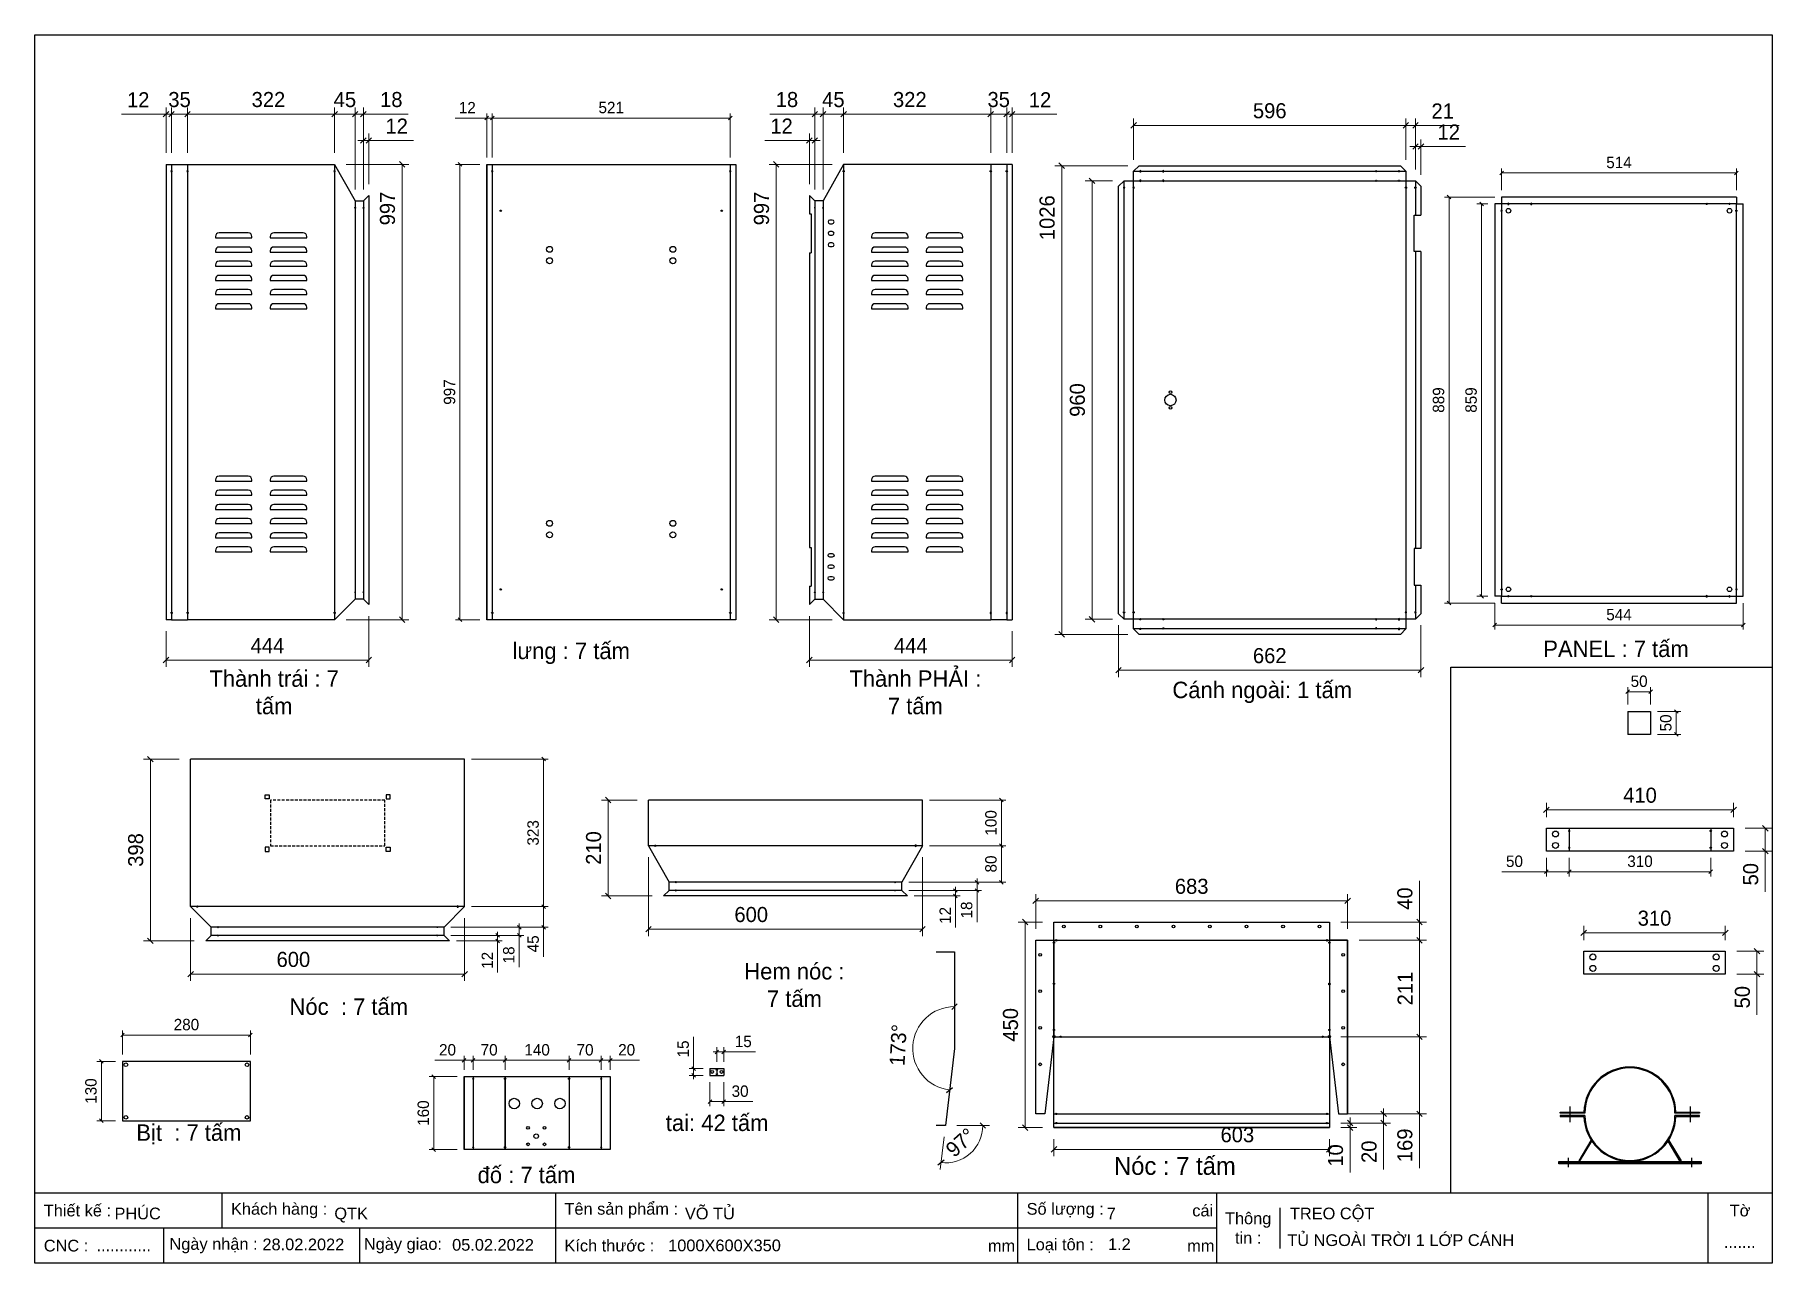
# Model space of a CAD drawing. Header units: millimetres. Extents: x 0 to 3804, y 0 to 2690.
import ezdxf

# ---------------------------------------------------------------- set-up
doc = ezdxf.new("R2010")
doc.units = ezdxf.units.MM
doc.linetypes.add('HIDDEN', pattern=[9.525, 6.35, -3.175])
for name, color, linetype in [('CNC', 7, 'Continuous'), ('DIM', 253, 'Continuous'), ('FIRE PROTECTION', 1, 'Continuous')]:
    doc.layers.add(name, color=color, linetype=linetype)
doc.styles.add('Arial', font='arial.ttf')
doc.dimstyles.new('Dim-25', dxfattribs={"dimtxt": 25, "dimasz": 8, "dimexe": 10, "dimexo": 15, "dimgap": 10, "dimtad": 1, "dimdec": 0, "dimtxsty": 'Standard', "dimblk": 'OBLIQUE', "dimcen": 10, "dimclrd": 5, "dimclre": 5, "dimclrt": 3, "dimazin": 3, "dimtfac": 1, "dimtdec": 0, "dimtmove": 0, "dimatfit": 3, "dimldrblk": 'OBLIQUE', "dimlwd": 9, "dimlwe": 9})
doc.dimstyles.new('Dim-33', dxfattribs={"dimtxt": 33, "dimasz": 12, "dimexe": 15, "dimexo": 25, "dimgap": 15, "dimtad": 1, "dimdec": 0, "dimtxsty": 'Standard', "dimblk": 'OBLIQUE', "dimcen": 10, "dimclrd": 5, "dimclre": 5, "dimclrt": 3, "dimazin": 3, "dimtfac": 1, "dimtdec": 0, "dimtmove": 0, "dimatfit": 3, "dimldrblk": 'OPEN30', "dimlwd": 9, "dimlwe": 9})

msp = doc.modelspace()

# ---------------------------------------------------------------- texts
at = {"color": 2, "attachment_point": 5}
for s, insert, char_height, width in [('lưng : 7 tấm', (1174.5, 1335.3), 36, 396), ('PANEL : 7 tấm', (3461.9, 1345), 36, 426.974), ('Thành trái : 7 tấm', (524.1, 1249.8), 36, 325), ('Thành PHẢI : 7 tấm', (1927.9, 1249.8), 36, 325), ('Cánh ngoài: 1 tấm', (2687.4, 1249.8), 36, 426.974), ('Hem nóc : 7 tấm', (1663.1, 609), 36, 225), ('Nóc  : 7 tấm', (687.5, 561.5), 36, 375), ('Bịt  : 7 tấm', (337.5, 282.1), 36, 375), ('tai: 42 tấm', (1494, 307.2), 36, 375), ('Nóc : 7 tấm', (2496.1, 212.8), 39, 1074), ('đố : 7 tấm', (1076.6, 193.1), 36, 375)]:
    msp.add_mtext(s, dxfattribs=dict(at, insert=insert, char_height=char_height, width=width))

# ---------------------------------------------------------------- blocks, each defined once
blk = doc.blocks.new('*D1')
at = {"color": 0, "linetype": 'ByBlock', "lineweight": -2}
for p, q in [((1629.2, 2399.9), (1617.2, 2411.9)), ((1617.2, 1414.9), (1629.2, 1402.9))]:
    blk.add_line(p, q, dxfattribs=at)
at = {"layer": 'Defpoints', "color": 0, "transparency": 16777216}
for p in [(1770.9, 2405.9), (1623.2, 1408.9), (1770.9, 1408.9)]:
    blk.add_point(p, dxfattribs=at)
at = {"layer": 'DIM', "color": 5, "lineweight": 9, "transparency": 16777216}
for p, q in [((1745.9, 2405.9), (1608.2, 2405.9)), ((1623.2, 2405.9), (1623.2, 1408.9)), ((1745.9, 1408.9), (1608.2, 1408.9))]:
    blk.add_line(p, q, dxfattribs=at)
at = {"layer": 'DIM', "color": 3, "transparency": 16777216, "insert": (1591.3, 2309.2), "char_height": 33, "attachment_point": 5, "rotation": 90}
blk.add_mtext('997', dxfattribs=at)
blk = doc.blocks.new('_Oblique')
at = {"color": 0, "linetype": 'ByBlock', "lineweight": -2}
blk.add_line((-0.5, -0.5), (0.5, 0.5), dxfattribs=at)
blk = doc.blocks.new('_Open30')
at = {"color": 0, "linetype": 'ByBlock', "lineweight": -2}
for p, q in [((-1, 0.27), (0, 0)), ((0, 0), (-1, -0.27)), ((0, 0), (-1, 0))]:
    blk.add_line(p, q, dxfattribs=at)
blk = doc.blocks.new('*D2')
at = {"color": 0, "linetype": 'ByBlock', "lineweight": -2}
for p, q in [((1776.9, 2521.7), (1764.9, 2509.7)), ((2086.9, 2509.7), (2098.9, 2521.7))]:
    blk.add_line(p, q, dxfattribs=at)
at = {"layer": 'Defpoints', "color": 0, "transparency": 16777216}
for p in [(1770.9, 2515.7), (1770.9, 2405.9), (2092.9, 2405.9)]:
    blk.add_point(p, dxfattribs=at)
at = {"layer": 'DIM', "color": 5, "lineweight": 9, "transparency": 16777216}
for p, q in [((1770.9, 2430.9), (1770.9, 2530.7)), ((2092.9, 2515.7), (1770.9, 2515.7)), ((2092.9, 2430.9), (2092.9, 2530.7))]:
    blk.add_line(p, q, dxfattribs=at)
at = {"layer": 'DIM', "color": 3, "transparency": 16777216, "insert": (1915.8, 2547.6), "char_height": 33, "attachment_point": 5}
blk.add_mtext('322', dxfattribs=at)
blk = doc.blocks.new('*D3')
at = {"color": 0, "linetype": 'ByBlock', "lineweight": -2}
for p, q in [((1731.9, 2521.7), (1719.9, 2509.7)), ((1764.9, 2509.7), (1776.9, 2521.7))]:
    blk.add_line(p, q, dxfattribs=at)
at = {"layer": 'Defpoints', "color": 0, "transparency": 16777216}
for p in [(1725.9, 2515.7), (1770.9, 2405.9), (1725.9, 2325.9)]:
    blk.add_point(p, dxfattribs=at)
at = {"layer": 'DIM', "color": 5, "lineweight": 9, "transparency": 16777216}
for p, q in [((1725.9, 2350.9), (1725.9, 2530.7)), ((1770.9, 2515.7), (1725.9, 2515.7)), ((1770.9, 2430.9), (1770.9, 2530.7))]:
    blk.add_line(p, q, dxfattribs=at)
at = {"layer": 'DIM', "color": 3, "transparency": 16777216, "insert": (1748.4, 2547.5), "char_height": 33, "attachment_point": 5}
blk.add_mtext('45', dxfattribs=at)
blk = doc.blocks.new('*D4')
at = {"color": 0, "linetype": 'ByBlock', "lineweight": -2}
for p, q in [((1701.9, 2509.7), (1713.9, 2521.7)), ((1731.9, 2521.7), (1719.9, 2509.7))]:
    blk.add_line(p, q, dxfattribs=at)
at = {"layer": 'Defpoints', "color": 0, "transparency": 16777216}
for p in [(1707.9, 2515.7), (1707.9, 2325.9), (1725.9, 2325.9)]:
    blk.add_point(p, dxfattribs=at)
at = {"layer": 'DIM', "color": 5, "lineweight": 9, "transparency": 16777216}
for p, q in [((1707.9, 2515.7), (1609.6, 2515.7)), ((1707.9, 2350.9), (1707.9, 2530.7)), ((1725.9, 2515.7), (1707.9, 2515.7)), ((1725.9, 2350.9), (1725.9, 2530.7)), ((1725.9, 2515.7), (1737.9, 2515.7))]:
    blk.add_line(p, q, dxfattribs=at)
at = {"layer": 'DIM', "color": 3, "transparency": 16777216, "insert": (1646.8, 2547.6), "char_height": 33, "attachment_point": 5}
blk.add_mtext('18', dxfattribs=at)
blk = doc.blocks.new('*D5')
at = {"color": 0, "linetype": 'ByBlock', "lineweight": -2}
for p, q in [((2098.9, 2521.7), (2086.9, 2509.7)), ((2121.9, 2509.7), (2133.9, 2521.7))]:
    blk.add_line(p, q, dxfattribs=at)
at = {"layer": 'Defpoints', "color": 0, "transparency": 16777216}
for p in [(2127.9, 2515.7), (2092.9, 2405.9), (2127.9, 2405.9)]:
    blk.add_point(p, dxfattribs=at)
at = {"layer": 'DIM', "color": 5, "lineweight": 9, "transparency": 16777216}
for p, q in [((2092.9, 2430.9), (2092.9, 2530.7)), ((2092.9, 2515.7), (2127.9, 2515.7)), ((2127.9, 2430.9), (2127.9, 2530.7))]:
    blk.add_line(p, q, dxfattribs=at)
at = {"layer": 'DIM', "color": 3, "transparency": 16777216, "insert": (2110.4, 2547.6), "char_height": 33, "attachment_point": 5}
blk.add_mtext('35', dxfattribs=at)
blk = doc.blocks.new('*D6')
at = {"color": 0, "linetype": 'ByBlock', "lineweight": -2}
for p, q in [((2121.9, 2509.7), (2133.9, 2521.7)), ((2145.9, 2521.7), (2133.9, 2509.7))]:
    blk.add_line(p, q, dxfattribs=at)
at = {"layer": 'Defpoints', "color": 0, "transparency": 16777216}
for p in [(2139.9, 2515.7), (2127.9, 2405.9), (2139.9, 2405.9)]:
    blk.add_point(p, dxfattribs=at)
at = {"layer": 'DIM', "color": 5, "lineweight": 9, "transparency": 16777216}
for p, q in [((2127.9, 2515.7), (2115.9, 2515.7)), ((2127.9, 2430.9), (2127.9, 2530.7)), ((2127.9, 2515.7), (2139.9, 2515.7)), ((2139.9, 2430.9), (2139.9, 2530.7)), ((2139.9, 2515.7), (2237.8, 2515.7))]:
    blk.add_line(p, q, dxfattribs=at)
at = {"layer": 'DIM', "color": 3, "transparency": 16777216, "insert": (2200.9, 2547.3), "char_height": 33, "attachment_point": 5}
blk.add_mtext('12', dxfattribs=at)
blk = doc.blocks.new('*D7')
at = {"color": 0, "linetype": 'ByBlock', "lineweight": -2}
for p, q in [((1689.9, 2452.1), (1701.9, 2464.1)), ((1713.9, 2464.1), (1701.9, 2452.1))]:
    blk.add_line(p, q, dxfattribs=at)
at = {"layer": 'Defpoints', "color": 0, "transparency": 16777216}
for p in [(1695.9, 2458.1), (1695.9, 2337.9), (1707.9, 2325.9)]:
    blk.add_point(p, dxfattribs=at)
at = {"layer": 'DIM', "color": 5, "lineweight": 9, "transparency": 16777216}
for p, q in [((1695.9, 2362.9), (1695.9, 2473.1)), ((1707.9, 2350.9), (1707.9, 2473.1)), ((1695.9, 2458.1), (1598.1, 2458.1)), ((1707.9, 2458.1), (1695.9, 2458.1)), ((1707.9, 2458.1), (1719.9, 2458.1))]:
    blk.add_line(p, q, dxfattribs=at)
at = {"layer": 'DIM', "color": 3, "transparency": 16777216, "insert": (1635, 2489.7), "char_height": 33, "attachment_point": 5}
blk.add_mtext('12', dxfattribs=at)
blk = doc.blocks.new('f3daunguoc')
at = {"layer": 'CNC', "color": 2, "lineweight": -3}
blk.add_circle((0, 0), 1.5, dxfattribs=at)
blk = doc.blocks.new('f2dauxuoi')
at = {"layer": 'CNC', "color": 2, "lineweight": -3}
blk.add_circle((0, 0), 1, dxfattribs=at)
blk = doc.blocks.new('*D8')
at = {"color": 0, "linetype": 'ByBlock', "lineweight": -2}
for p, q in [((1701.9, 1326.7), (1689.9, 1314.7)), ((2133.9, 1314.7), (2145.9, 1326.7))]:
    blk.add_line(p, q, dxfattribs=at)
at = {"layer": 'Defpoints', "color": 0, "ltscale": 3, "transparency": 16777216}
for p in [(1695.9, 1441.9), (2139.9, 1408.9), (1695.9, 1320.7)]:
    blk.add_point(p, dxfattribs=at)
at = {"layer": 'DIM', "color": 5, "lineweight": 9, "ltscale": 3, "transparency": 16777216}
for p, q in [((1695.9, 1416.9), (1695.9, 1305.7)), ((2139.9, 1383.9), (2139.9, 1305.7)), ((2139.9, 1320.7), (1695.9, 1320.7))]:
    blk.add_line(p, q, dxfattribs=at)
at = {"layer": 'DIM', "color": 3, "ltscale": 3, "transparency": 16777216, "insert": (1917.9, 1352.2), "char_height": 33, "attachment_point": 5}
blk.add_mtext('444', dxfattribs=at)
blk = doc.blocks.new('*D9')
at = {"color": 0, "linetype": 'ByBlock', "lineweight": -2}
for p, q in [((985.6, 2503.4), (993.6, 2511.4)), ((1005.6, 2511.4), (997.6, 2503.4))]:
    blk.add_line(p, q, dxfattribs=at)
at = {"layer": 'Defpoints', "color": 0, "ltscale": 3, "transparency": 16777216}
for p in [(989.6, 2507.4), (989.6, 2405.9), (1001.6, 2405.9)]:
    blk.add_point(p, dxfattribs=at)
at = {"layer": 'DIM', "color": 5, "lineweight": 9, "ltscale": 3, "transparency": 16777216}
for p, q in [((989.6, 2420.9), (989.6, 2517.4)), ((1001.6, 2420.9), (1001.6, 2517.4)), ((989.6, 2507.4), (920.4, 2507.4)), ((1001.6, 2507.4), (989.6, 2507.4)), ((1001.6, 2507.4), (1009.6, 2507.4))]:
    blk.add_line(p, q, dxfattribs=at)
at = {"layer": 'DIM', "color": 3, "ltscale": 3, "transparency": 16777216, "insert": (947, 2530), "char_height": 25, "attachment_point": 5}
blk.add_mtext('12', dxfattribs=at)
blk = doc.blocks.new('*D10')
at = {"color": 0, "linetype": 'ByBlock', "lineweight": -2}
for p, q in [((1005.6, 2511.4), (997.6, 2503.4)), ((1518.6, 2503.4), (1526.6, 2511.4))]:
    blk.add_line(p, q, dxfattribs=at)
at = {"layer": 'Defpoints', "color": 0, "ltscale": 3, "transparency": 16777216}
for p in [(1522.6, 2507.4), (1001.6, 2405.9), (1522.6, 2405.9)]:
    blk.add_point(p, dxfattribs=at)
at = {"layer": 'DIM', "color": 5, "lineweight": 9, "ltscale": 3, "transparency": 16777216}
for p, q in [((1001.6, 2420.9), (1001.6, 2517.4)), ((1522.6, 2420.9), (1522.6, 2517.4)), ((1001.6, 2507.4), (1522.6, 2507.4))]:
    blk.add_line(p, q, dxfattribs=at)
at = {"layer": 'DIM', "color": 3, "ltscale": 3, "transparency": 16777216, "insert": (1262.1, 2530.2), "char_height": 25, "attachment_point": 5}
blk.add_mtext('521', dxfattribs=at)
blk = doc.blocks.new('*D11')
at = {"color": 0, "linetype": 'ByBlock', "lineweight": -2}
for p, q in [((935, 2401.9), (927, 2409.9)), ((927, 1412.9), (935, 1404.9))]:
    blk.add_line(p, q, dxfattribs=at)
at = {"layer": 'Defpoints', "color": 0, "ltscale": 3, "transparency": 16777216}
for p in [(989.6, 2405.9), (931, 1408.9), (989.6, 1408.9)]:
    blk.add_point(p, dxfattribs=at)
at = {"layer": 'DIM', "color": 5, "lineweight": 9, "ltscale": 3, "transparency": 16777216}
for p, q in [((974.6, 2405.9), (921, 2405.9)), ((931, 2405.9), (931, 1408.9)), ((974.6, 1408.9), (921, 1408.9))]:
    blk.add_line(p, q, dxfattribs=at)
at = {"layer": 'DIM', "color": 3, "ltscale": 3, "transparency": 16777216, "insert": (908.2, 1907.4), "char_height": 25, "attachment_point": 5, "rotation": 90}
blk.add_mtext('997', dxfattribs=at)
blk = doc.blocks.new('*D12')
at = {"color": 0, "linetype": 'ByBlock', "lineweight": -2}
for p, q in [((347.2, 639.1), (335.2, 627.1)), ((935.2, 627.1), (947.2, 639.1))]:
    blk.add_line(p, q, dxfattribs=at)
at = {"layer": 'Defpoints', "color": 0, "transparency": 16777216}
for p in [(341.2, 780.8), (941.2, 780.8), (341.2, 633.1)]:
    blk.add_point(p, dxfattribs=at)
at = {"layer": 'DIM', "color": 5, "lineweight": 9, "transparency": 16777216}
for p, q in [((341.2, 755.8), (341.2, 618.1)), ((941.2, 755.8), (941.2, 618.1)), ((941.2, 633.1), (341.2, 633.1))]:
    blk.add_line(p, q, dxfattribs=at)
at = {"layer": 'DIM', "color": 3, "transparency": 16777216, "insert": (566.2, 665), "char_height": 33, "attachment_point": 5}
blk.add_mtext('600', dxfattribs=at)
blk = doc.blocks.new('*D13')
at = {"color": 0, "linetype": 'ByBlock', "lineweight": -2}
for p, q in [((259.1, 1097.8), (247.1, 1109.8)), ((247.1, 711.8), (259.1, 699.8))]:
    blk.add_line(p, q, dxfattribs=at)
at = {"layer": 'Defpoints', "color": 0, "ltscale": 3, "transparency": 16777216}
for p in [(341.2, 1103.8), (253.1, 705.8), (374.2, 705.8)]:
    blk.add_point(p, dxfattribs=at)
at = {"layer": 'DIM', "color": 5, "lineweight": 9, "ltscale": 3, "transparency": 16777216}
for p, q in [((316.2, 1103.8), (238.1, 1103.8)), ((253.1, 1103.8), (253.1, 705.8)), ((349.2, 705.8), (238.1, 705.8))]:
    blk.add_line(p, q, dxfattribs=at)
at = {"layer": 'DIM', "color": 3, "ltscale": 3, "transparency": 16777216, "insert": (221.2, 904.8), "char_height": 33, "attachment_point": 5, "rotation": 90}
blk.add_mtext('398', dxfattribs=at)
blk = doc.blocks.new('*D14')
at = {"color": 0, "linetype": 'ByBlock', "lineweight": -2}
for p, q in [((1117.9, 776.8), (1109.9, 784.8)), ((1109.9, 739.8), (1117.9, 731.8))]:
    blk.add_line(p, q, dxfattribs=at)
at = {"layer": 'Defpoints', "color": 0, "ltscale": 3, "transparency": 16777216}
for p in [(941.2, 780.8), (896.2, 735.8), (1113.9, 735.8)]:
    blk.add_point(p, dxfattribs=at)
at = {"layer": 'DIM', "color": 5, "lineweight": 9, "ltscale": 3, "transparency": 16777216}
for p, q in [((956.2, 780.8), (1123.9, 780.8)), ((1113.9, 780.8), (1113.9, 735.8)), ((911.2, 735.8), (1123.9, 735.8)), ((1113.9, 735.8), (1113.9, 670.8))]:
    blk.add_line(p, q, dxfattribs=at)
at = {"layer": 'DIM', "color": 3, "ltscale": 3, "transparency": 16777216, "insert": (1091.2, 699.3), "char_height": 25, "attachment_point": 5, "rotation": 90}
blk.add_mtext('45', dxfattribs=at)
blk = doc.blocks.new('*D15')
at = {"color": 0, "linetype": 'ByBlock', "lineweight": -2}
for p, q in [((1009.4, 721.8), (1017.4, 713.8)), ((1017.4, 701.8), (1009.4, 709.8))]:
    blk.add_line(p, q, dxfattribs=at)
at = {"layer": 'Defpoints', "color": 0, "ltscale": 3, "transparency": 16777216}
for p in [(896.2, 717.8), (908.2, 705.8), (1013.4, 705.8)]:
    blk.add_point(p, dxfattribs=at)
at = {"layer": 'DIM', "color": 5, "lineweight": 9, "ltscale": 3, "transparency": 16777216}
for p, q in [((1013.4, 717.8), (1013.4, 725.8)), ((911.2, 717.8), (1023.4, 717.8)), ((923.2, 705.8), (1023.4, 705.8)), ((1013.4, 717.8), (1013.4, 705.8)), ((1013.4, 705.8), (1013.4, 636.6))]:
    blk.add_line(p, q, dxfattribs=at)
at = {"layer": 'DIM', "color": 3, "ltscale": 3, "transparency": 16777216, "insert": (990.9, 663.2), "char_height": 25, "attachment_point": 5, "rotation": 90}
blk.add_mtext('12', dxfattribs=at)
blk = doc.blocks.new('*D16')
at = {"color": 0, "linetype": 'ByBlock', "lineweight": -2}
for p, q in [((1056.7, 739.8), (1064.7, 731.8)), ((1064.7, 713.8), (1056.7, 721.8))]:
    blk.add_line(p, q, dxfattribs=at)
at = {"layer": 'Defpoints', "color": 0, "ltscale": 3, "transparency": 16777216}
for p in [(896.2, 735.8), (896.2, 717.8), (1060.7, 717.8)]:
    blk.add_point(p, dxfattribs=at)
at = {"layer": 'DIM', "color": 5, "lineweight": 9, "ltscale": 3, "transparency": 16777216}
for p, q in [((911.2, 735.8), (1070.7, 735.8)), ((1060.7, 735.8), (1060.7, 743.8)), ((1060.7, 735.8), (1060.7, 717.8)), ((911.2, 717.8), (1070.7, 717.8)), ((1060.7, 717.8), (1060.7, 648.3))]:
    blk.add_line(p, q, dxfattribs=at)
at = {"layer": 'DIM', "color": 3, "ltscale": 3, "transparency": 16777216, "insert": (1037.9, 675.1), "char_height": 25, "attachment_point": 5, "rotation": 90}
blk.add_mtext('18', dxfattribs=at)
blk = doc.blocks.new('*D17')
at = {"color": 0, "linetype": 'ByBlock', "lineweight": -2}
for p, q in [((1117.9, 1099.8), (1109.9, 1107.8)), ((1109.9, 784.8), (1117.9, 776.8))]:
    blk.add_line(p, q, dxfattribs=at)
at = {"layer": 'Defpoints', "color": 0, "ltscale": 3, "transparency": 16777216}
for p in [(941.2, 1103.8), (1113.9, 1103.8), (941.2, 780.8)]:
    blk.add_point(p, dxfattribs=at)
at = {"layer": 'DIM', "color": 5, "lineweight": 9, "ltscale": 3, "transparency": 16777216}
for p, q in [((956.2, 1103.8), (1123.9, 1103.8)), ((1113.9, 780.8), (1113.9, 1103.8)), ((956.2, 780.8), (1123.9, 780.8))]:
    blk.add_line(p, q, dxfattribs=at)
at = {"layer": 'DIM', "color": 3, "ltscale": 3, "transparency": 16777216, "insert": (1091.1, 942.3), "char_height": 25, "attachment_point": 5, "rotation": 90}
blk.add_mtext('323', dxfattribs=at)
blk = doc.blocks.new('*D18')
at = {"color": 0, "linetype": 'ByBlock', "lineweight": -2}
for p, q in [((1349.6, 737.4), (1337.6, 725.4)), ((1937.6, 725.4), (1949.6, 737.4))]:
    blk.add_line(p, q, dxfattribs=at)
at = {"layer": 'Defpoints', "color": 0, "transparency": 16777216}
for p in [(1343.6, 914.1), (1943.6, 914.1), (1343.6, 731.4)]:
    blk.add_point(p, dxfattribs=at)
at = {"layer": 'DIM', "color": 5, "lineweight": 9, "transparency": 16777216}
for p, q in [((1343.6, 889.1), (1343.6, 716.4)), ((1943.6, 889.1), (1943.6, 716.4)), ((1943.6, 731.4), (1343.6, 731.4))]:
    blk.add_line(p, q, dxfattribs=at)
at = {"layer": 'DIM', "color": 3, "transparency": 16777216, "insert": (1568.6, 763.3), "char_height": 33, "attachment_point": 5}
blk.add_mtext('600', dxfattribs=at)
blk = doc.blocks.new('*D19')
at = {"color": 0, "linetype": 'ByBlock', "lineweight": -2}
for p, q in [((1261.5, 1008.1), (1249.5, 1020.1)), ((1249.5, 810.1), (1261.5, 798.1))]:
    blk.add_line(p, q, dxfattribs=at)
at = {"layer": 'Defpoints', "color": 0, "ltscale": 3, "transparency": 16777216}
for p in [(1343.6, 1014.1), (1255.5, 804.1), (1376.6, 804.1)]:
    blk.add_point(p, dxfattribs=at)
at = {"layer": 'DIM', "color": 5, "lineweight": 9, "ltscale": 3, "transparency": 16777216}
for p, q in [((1318.6, 1014.1), (1240.5, 1014.1)), ((1255.5, 1014.1), (1255.5, 804.1)), ((1351.6, 804.1), (1240.5, 804.1))]:
    blk.add_line(p, q, dxfattribs=at)
at = {"layer": 'DIM', "color": 3, "ltscale": 3, "transparency": 16777216, "insert": (1223.6, 909.1), "char_height": 33, "attachment_point": 5, "rotation": 90}
blk.add_mtext('210', dxfattribs=at)
blk = doc.blocks.new('*D20')
at = {"color": 0, "linetype": 'ByBlock', "lineweight": -2}
for p, q in [((2120.3, 910.1), (2112.3, 918.1)), ((2112.3, 838.1), (2120.3, 830.1))]:
    blk.add_line(p, q, dxfattribs=at)
at = {"layer": 'Defpoints', "color": 0, "ltscale": 3, "transparency": 16777216}
for p in [(1943.6, 914.1), (1898.6, 834.1), (2116.3, 834.1)]:
    blk.add_point(p, dxfattribs=at)
at = {"layer": 'DIM', "color": 5, "lineweight": 9, "ltscale": 3, "transparency": 16777216}
for p, q in [((1958.6, 914.1), (2126.3, 914.1)), ((2116.3, 914.1), (2116.3, 834.1)), ((1913.6, 834.1), (2126.3, 834.1))]:
    blk.add_line(p, q, dxfattribs=at)
at = {"layer": 'DIM', "color": 3, "ltscale": 3, "transparency": 16777216, "insert": (2093.5, 874.1), "char_height": 25, "attachment_point": 5, "rotation": 90}
blk.add_mtext('80', dxfattribs=at)
blk = doc.blocks.new('*D21')
at = {"color": 0, "linetype": 'ByBlock', "lineweight": -2}
for p, q in [((2011.8, 820.1), (2019.8, 812.1)), ((2019.8, 800.1), (2011.8, 808.1))]:
    blk.add_line(p, q, dxfattribs=at)
at = {"layer": 'Defpoints', "color": 0, "ltscale": 3, "transparency": 16777216}
for p in [(1898.6, 816.1), (1910.6, 804.1), (2015.8, 804.1)]:
    blk.add_point(p, dxfattribs=at)
at = {"layer": 'DIM', "color": 5, "lineweight": 9, "ltscale": 3, "transparency": 16777216}
for p, q in [((1913.6, 816.1), (2025.8, 816.1)), ((1925.6, 804.1), (2025.8, 804.1)), ((2015.8, 816.1), (2015.8, 824.1)), ((2015.8, 816.1), (2015.8, 804.1)), ((2015.8, 804.1), (2015.8, 734.9))]:
    blk.add_line(p, q, dxfattribs=at)
at = {"layer": 'DIM', "color": 3, "ltscale": 3, "transparency": 16777216, "insert": (1993.3, 761.5), "char_height": 25, "attachment_point": 5, "rotation": 90}
blk.add_mtext('12', dxfattribs=at)
blk = doc.blocks.new('*D22')
at = {"color": 0, "linetype": 'ByBlock', "lineweight": -2}
for p, q in [((2059.1, 838.1), (2067.1, 830.1)), ((2067.1, 812.1), (2059.1, 820.1))]:
    blk.add_line(p, q, dxfattribs=at)
at = {"layer": 'Defpoints', "color": 0, "ltscale": 3, "transparency": 16777216}
for p in [(1898.6, 834.1), (1898.6, 816.1), (2063.1, 816.1)]:
    blk.add_point(p, dxfattribs=at)
at = {"layer": 'DIM', "color": 5, "lineweight": 9, "ltscale": 3, "transparency": 16777216}
for p, q in [((2063.1, 834.1), (2063.1, 842.1)), ((1913.6, 834.1), (2073.1, 834.1)), ((1913.6, 816.1), (2073.1, 816.1)), ((2063.1, 834.1), (2063.1, 816.1)), ((2063.1, 816.1), (2063.1, 746.6))]:
    blk.add_line(p, q, dxfattribs=at)
at = {"layer": 'DIM', "color": 3, "ltscale": 3, "transparency": 16777216, "insert": (2040.3, 773.4), "char_height": 25, "attachment_point": 5, "rotation": 90}
blk.add_mtext('18', dxfattribs=at)
blk = doc.blocks.new('*D23')
at = {"color": 0, "linetype": 'ByBlock', "lineweight": -2}
for p, q in [((2120.3, 1010.1), (2112.3, 1018.1)), ((2112.3, 918.1), (2120.3, 910.1))]:
    blk.add_line(p, q, dxfattribs=at)
at = {"layer": 'Defpoints', "color": 0, "ltscale": 3, "transparency": 16777216}
for p in [(1943.6, 1014.1), (2116.3, 1014.1), (1943.6, 914.1)]:
    blk.add_point(p, dxfattribs=at)
at = {"layer": 'DIM', "color": 5, "lineweight": 9, "ltscale": 3, "transparency": 16777216}
for p, q in [((1958.6, 1014.1), (2126.3, 1014.1)), ((2116.3, 914.1), (2116.3, 1014.1)), ((1958.6, 914.1), (2126.3, 914.1))]:
    blk.add_line(p, q, dxfattribs=at)
at = {"layer": 'DIM', "color": 3, "ltscale": 3, "transparency": 16777216, "insert": (2093.5, 964.1), "char_height": 25, "attachment_point": 5, "rotation": 90}
blk.add_mtext('100', dxfattribs=at)
blk = doc.blocks.new('*D24')
at = {"color": 0, "linetype": 'ByBlock', "lineweight": -2}
for p, q in [((3016.8, 2439.2), (3028.8, 2451.2)), ((3040.8, 2451.2), (3028.8, 2439.2))]:
    blk.add_line(p, q, dxfattribs=at)
at = {"layer": 'Defpoints', "color": 0, "transparency": 16777216}
for p in [(3034.8, 2445.2), (3022.8, 2369.9), (3034.8, 2357.9)]:
    blk.add_point(p, dxfattribs=at)
at = {"layer": 'DIM', "color": 5, "lineweight": 9, "transparency": 16777216}
for p, q in [((3022.8, 2445.2), (3010.8, 2445.2)), ((3022.8, 2394.9), (3022.8, 2460.2)), ((3022.8, 2445.2), (3034.8, 2445.2)), ((3034.8, 2382.9), (3034.8, 2460.2)), ((3034.8, 2445.2), (3132.6, 2445.2))]:
    blk.add_line(p, q, dxfattribs=at)
at = {"layer": 'DIM', "color": 3, "transparency": 16777216, "insert": (3095.7, 2476.7), "char_height": 33, "attachment_point": 5}
blk.add_mtext('12', dxfattribs=at)
blk = doc.blocks.new('*D25')
at = {"color": 0, "linetype": 'ByBlock', "lineweight": -2}
for p, q in [((2995.8, 2485.2), (3007.8, 2497.2)), ((3028.8, 2497.2), (3016.8, 2485.2))]:
    blk.add_line(p, q, dxfattribs=at)
at = {"layer": 'Defpoints', "color": 0, "transparency": 16777216}
for p in [(3022.8, 2491.2), (3001.8, 2390.9), (3022.8, 2369.9)]:
    blk.add_point(p, dxfattribs=at)
at = {"layer": 'DIM', "color": 5, "lineweight": 9, "transparency": 16777216}
for p, q in [((3001.8, 2491.2), (2989.8, 2491.2)), ((3001.8, 2415.9), (3001.8, 2506.2)), ((3001.8, 2491.2), (3022.8, 2491.2)), ((3022.8, 2394.9), (3022.8, 2506.2)), ((3022.8, 2491.2), (3118.2, 2491.2))]:
    blk.add_line(p, q, dxfattribs=at)
at = {"layer": 'DIM', "color": 3, "transparency": 16777216, "insert": (3082.5, 2522.8), "char_height": 33, "attachment_point": 5}
blk.add_mtext('21', dxfattribs=at)
blk = doc.blocks.new('*D26')
at = {"color": 0, "linetype": 'ByBlock', "lineweight": -2}
for p, q in [((2411.8, 2497.2), (2399.8, 2485.2)), ((2995.8, 2485.2), (3007.8, 2497.2))]:
    blk.add_line(p, q, dxfattribs=at)
at = {"layer": 'Defpoints', "color": 0, "transparency": 16777216}
for p in [(2405.8, 2491.2), (2405.8, 2390.9), (3001.8, 2390.9)]:
    blk.add_point(p, dxfattribs=at)
at = {"layer": 'DIM', "color": 5, "lineweight": 9, "transparency": 16777216}
for p, q in [((2405.8, 2415.9), (2405.8, 2506.2)), ((3001.8, 2491.2), (2405.8, 2491.2)), ((3001.8, 2415.9), (3001.8, 2506.2))]:
    blk.add_line(p, q, dxfattribs=at)
at = {"layer": 'DIM', "color": 3, "transparency": 16777216, "insert": (2703.8, 2523.1), "char_height": 33, "attachment_point": 5}
blk.add_mtext('596', dxfattribs=at)
blk = doc.blocks.new('*D27')
at = {"color": 0, "linetype": 'ByBlock', "lineweight": -2}
for p, q in [((2254.4, 2396.9), (2242.4, 2408.9)), ((2242.4, 1382.9), (2254.4, 1370.9))]:
    blk.add_line(p, q, dxfattribs=at)
at = {"layer": 'Defpoints', "color": 0, "transparency": 16777216}
for p in [(2417.8, 2402.9), (2248.4, 1376.9), (2417.8, 1376.9)]:
    blk.add_point(p, dxfattribs=at)
at = {"layer": 'DIM', "color": 5, "lineweight": 9, "transparency": 16777216}
for p, q in [((2392.8, 2402.9), (2233.4, 2402.9)), ((2248.4, 2402.9), (2248.4, 1376.9)), ((2392.8, 1376.9), (2233.4, 1376.9))]:
    blk.add_line(p, q, dxfattribs=at)
at = {"layer": 'DIM', "color": 3, "transparency": 16777216, "insert": (2216.5, 2289.1), "char_height": 33, "attachment_point": 5, "rotation": 90}
blk.add_mtext('1026', dxfattribs=at)
blk = doc.blocks.new('*D28')
at = {"color": 0, "linetype": 'ByBlock', "lineweight": -2}
for p, q in [((2320.7, 2363.9), (2308.7, 2375.9)), ((2308.7, 1415.9), (2320.7, 1403.9))]:
    blk.add_line(p, q, dxfattribs=at)
at = {"layer": 'Defpoints', "color": 0, "transparency": 16777216}
for p in [(2384.8, 2369.9), (2314.7, 1409.9), (2384.8, 1409.9)]:
    blk.add_point(p, dxfattribs=at)
at = {"layer": 'DIM', "color": 5, "lineweight": 9, "transparency": 16777216}
for p, q in [((2359.8, 2369.9), (2299.7, 2369.9)), ((2314.7, 2369.9), (2314.7, 1409.9)), ((2359.8, 1409.9), (2299.7, 1409.9))]:
    blk.add_line(p, q, dxfattribs=at)
at = {"layer": 'DIM', "color": 3, "transparency": 16777216, "insert": (2282.8, 1889.9), "char_height": 33, "attachment_point": 5, "rotation": 90}
blk.add_mtext('960', dxfattribs=at)
blk = doc.blocks.new('*D29')
at = {"color": 0, "linetype": 'ByBlock', "lineweight": -2}
for p, q in [((2378.8, 1304.3), (2366.8, 1292.3)), ((3028.8, 1292.3), (3040.8, 1304.3))]:
    blk.add_line(p, q, dxfattribs=at)
at = {"layer": 'Defpoints', "color": 0, "transparency": 16777216}
for p in [(2372.8, 1421.9), (3034.8, 1421.9), (3034.8, 1298.3)]:
    blk.add_point(p, dxfattribs=at)
at = {"layer": 'DIM', "color": 5, "lineweight": 9, "transparency": 16777216}
for p, q in [((2372.8, 1396.9), (2372.8, 1283.3)), ((3034.8, 1396.9), (3034.8, 1283.3)), ((2372.8, 1298.3), (3034.8, 1298.3))]:
    blk.add_line(p, q, dxfattribs=at)
at = {"layer": 'DIM', "color": 3, "transparency": 16777216, "insert": (2703.8, 1330.1), "char_height": 33, "attachment_point": 5}
blk.add_mtext('662', dxfattribs=at)
blk = doc.blocks.new('*D30')
at = {"color": 0, "linetype": 'ByBlock', "lineweight": -2}
for p, q in [((810.2, 2399.9), (798.2, 2411.9)), ((798.2, 1414.9), (810.2, 1402.9))]:
    blk.add_line(p, q, dxfattribs=at)
at = {"layer": 'Defpoints', "color": 0, "transparency": 16777216}
for p in [(656.5, 2405.9), (656.5, 1408.9), (804.2, 1408.9)]:
    blk.add_point(p, dxfattribs=at)
at = {"layer": 'DIM', "color": 5, "lineweight": 9, "transparency": 16777216}
for p, q in [((681.5, 2405.9), (819.2, 2405.9)), ((804.2, 2405.9), (804.2, 1408.9)), ((681.5, 1408.9), (819.2, 1408.9))]:
    blk.add_line(p, q, dxfattribs=at)
at = {"layer": 'DIM', "color": 3, "transparency": 16777216, "insert": (772.4, 2309.2), "char_height": 33, "attachment_point": 5, "rotation": 90}
blk.add_mtext('997', dxfattribs=at)
blk = doc.blocks.new('*D31')
at = {"color": 0, "linetype": 'ByBlock', "lineweight": -2}
for p, q in [((340.5, 2521.7), (328.5, 2509.7)), ((650.5, 2509.7), (662.5, 2521.7))]:
    blk.add_line(p, q, dxfattribs=at)
at = {"layer": 'Defpoints', "color": 0, "transparency": 16777216}
for p in [(656.5, 2515.7), (334.5, 2405.9), (656.5, 2405.9)]:
    blk.add_point(p, dxfattribs=at)
at = {"layer": 'DIM', "color": 5, "lineweight": 9, "transparency": 16777216}
for p, q in [((334.5, 2430.9), (334.5, 2530.7)), ((334.5, 2515.7), (656.5, 2515.7)), ((656.5, 2430.9), (656.5, 2530.7))]:
    blk.add_line(p, q, dxfattribs=at)
at = {"layer": 'DIM', "color": 3, "transparency": 16777216, "insert": (511.6, 2547.6), "char_height": 33, "attachment_point": 5}
blk.add_mtext('322', dxfattribs=at)
blk = doc.blocks.new('*D32')
at = {"color": 0, "linetype": 'ByBlock', "lineweight": -2}
for p, q in [((662.5, 2521.7), (650.5, 2509.7)), ((695.5, 2509.7), (707.5, 2521.7))]:
    blk.add_line(p, q, dxfattribs=at)
at = {"layer": 'Defpoints', "color": 0, "transparency": 16777216}
for p in [(701.5, 2515.7), (656.5, 2405.9), (701.5, 2325.9)]:
    blk.add_point(p, dxfattribs=at)
at = {"layer": 'DIM', "color": 5, "lineweight": 9, "transparency": 16777216}
for p, q in [((656.5, 2430.9), (656.5, 2530.7)), ((656.5, 2515.7), (701.5, 2515.7)), ((701.5, 2350.9), (701.5, 2530.7))]:
    blk.add_line(p, q, dxfattribs=at)
at = {"layer": 'DIM', "color": 3, "transparency": 16777216, "insert": (679, 2547.5), "char_height": 33, "attachment_point": 5}
blk.add_mtext('45', dxfattribs=at)
blk = doc.blocks.new('*D33')
at = {"color": 0, "linetype": 'ByBlock', "lineweight": -2}
for p, q in [((695.5, 2509.7), (707.5, 2521.7)), ((725.5, 2521.7), (713.5, 2509.7))]:
    blk.add_line(p, q, dxfattribs=at)
at = {"layer": 'Defpoints', "color": 0, "transparency": 16777216}
for p in [(719.5, 2515.7), (701.5, 2325.9), (719.5, 2325.9)]:
    blk.add_point(p, dxfattribs=at)
at = {"layer": 'DIM', "color": 5, "lineweight": 9, "transparency": 16777216}
for p, q in [((701.5, 2515.7), (689.5, 2515.7)), ((701.5, 2350.9), (701.5, 2530.7)), ((701.5, 2515.7), (719.5, 2515.7)), ((719.5, 2350.9), (719.5, 2530.7)), ((719.5, 2515.7), (817.7, 2515.7))]:
    blk.add_line(p, q, dxfattribs=at)
at = {"layer": 'DIM', "color": 3, "transparency": 16777216, "insert": (780.6, 2547.6), "char_height": 33, "attachment_point": 5}
blk.add_mtext('18', dxfattribs=at)
blk = doc.blocks.new('*D34')
at = {"color": 0, "linetype": 'ByBlock', "lineweight": -2}
for p, q in [((305.5, 2521.7), (293.5, 2509.7)), ((328.5, 2509.7), (340.5, 2521.7))]:
    blk.add_line(p, q, dxfattribs=at)
at = {"layer": 'Defpoints', "color": 0, "transparency": 16777216}
for p in [(299.5, 2515.7), (299.5, 2405.9), (334.5, 2405.9)]:
    blk.add_point(p, dxfattribs=at)
at = {"layer": 'DIM', "color": 5, "lineweight": 9, "transparency": 16777216}
for p, q in [((299.5, 2430.9), (299.5, 2530.7)), ((334.5, 2515.7), (299.5, 2515.7)), ((334.5, 2430.9), (334.5, 2530.7))]:
    blk.add_line(p, q, dxfattribs=at)
at = {"layer": 'DIM', "color": 3, "transparency": 16777216, "insert": (317, 2547.6), "char_height": 33, "attachment_point": 5}
blk.add_mtext('35', dxfattribs=at)
blk = doc.blocks.new('*D35')
at = {"color": 0, "linetype": 'ByBlock', "lineweight": -2}
for p, q in [((281.5, 2509.7), (293.5, 2521.7)), ((305.5, 2521.7), (293.5, 2509.7))]:
    blk.add_line(p, q, dxfattribs=at)
at = {"layer": 'Defpoints', "color": 0, "transparency": 16777216}
for p in [(287.5, 2515.7), (287.5, 2405.9), (299.5, 2405.9)]:
    blk.add_point(p, dxfattribs=at)
at = {"layer": 'DIM', "color": 5, "lineweight": 9, "transparency": 16777216}
for p, q in [((287.5, 2515.7), (189.6, 2515.7)), ((287.5, 2430.9), (287.5, 2530.7)), ((299.5, 2515.7), (287.5, 2515.7)), ((299.5, 2430.9), (299.5, 2530.7)), ((299.5, 2515.7), (311.5, 2515.7))]:
    blk.add_line(p, q, dxfattribs=at)
at = {"layer": 'DIM', "color": 3, "transparency": 16777216, "insert": (226.5, 2547.3), "char_height": 33, "attachment_point": 5}
blk.add_mtext('12', dxfattribs=at)
blk = doc.blocks.new('*D36')
at = {"color": 0, "linetype": 'ByBlock', "lineweight": -2}
for p, q in [((713.5, 2452.1), (725.5, 2464.1)), ((737.5, 2464.1), (725.5, 2452.1))]:
    blk.add_line(p, q, dxfattribs=at)
at = {"layer": 'Defpoints', "color": 0, "transparency": 16777216}
for p in [(731.5, 2458.1), (719.5, 2325.9), (731.5, 2337.9)]:
    blk.add_point(p, dxfattribs=at)
at = {"layer": 'DIM', "color": 5, "lineweight": 9, "transparency": 16777216}
for p, q in [((719.5, 2350.9), (719.5, 2473.1)), ((731.5, 2362.9), (731.5, 2473.1)), ((719.5, 2458.1), (707.5, 2458.1)), ((719.5, 2458.1), (731.5, 2458.1)), ((731.5, 2458.1), (829.3, 2458.1))]:
    blk.add_line(p, q, dxfattribs=at)
at = {"layer": 'DIM', "color": 3, "transparency": 16777216, "insert": (792.4, 2489.7), "char_height": 33, "attachment_point": 5}
blk.add_mtext('12', dxfattribs=at)
blk = doc.blocks.new('*D37')
at = {"color": 0, "linetype": 'ByBlock', "lineweight": -2}
for p, q in [((293.5, 1326.7), (281.5, 1314.7)), ((725.5, 1314.7), (737.5, 1326.7))]:
    blk.add_line(p, q, dxfattribs=at)
at = {"layer": 'Defpoints', "color": 0, "ltscale": 3, "transparency": 16777216}
for p in [(287.5, 1408.9), (731.5, 1441.9), (731.5, 1320.7)]:
    blk.add_point(p, dxfattribs=at)
at = {"layer": 'DIM', "color": 5, "lineweight": 9, "ltscale": 3, "transparency": 16777216}
for p, q in [((731.5, 1416.9), (731.5, 1305.7)), ((287.5, 1383.9), (287.5, 1305.7)), ((287.5, 1320.7), (731.5, 1320.7))]:
    blk.add_line(p, q, dxfattribs=at)
at = {"layer": 'DIM', "color": 3, "ltscale": 3, "transparency": 16777216, "insert": (509.5, 1352.2), "char_height": 33, "attachment_point": 5}
blk.add_mtext('444', dxfattribs=at)
blk = doc.blocks.new('*D38')
at = {"color": 0, "linetype": 'ByBlock', "lineweight": -2}
for p, q in [((196.1, 503.6), (188.1, 495.6)), ((468.1, 495.6), (476.1, 503.6))]:
    blk.add_line(p, q, dxfattribs=at)
at = {"layer": 'Defpoints', "color": 0, "ltscale": 3, "transparency": 16777216}
for p in [(472.1, 499.6), (192.1, 442), (472.1, 442)]:
    blk.add_point(p, dxfattribs=at)
at = {"layer": 'DIM', "color": 5, "lineweight": 9, "ltscale": 3, "transparency": 16777216}
for p, q in [((192.1, 457), (192.1, 509.6)), ((192.1, 499.6), (472.1, 499.6)), ((472.1, 457), (472.1, 509.6))]:
    blk.add_line(p, q, dxfattribs=at)
at = {"layer": 'DIM', "color": 3, "ltscale": 3, "transparency": 16777216, "insert": (332.1, 522.4), "char_height": 25, "attachment_point": 5}
blk.add_mtext('280', dxfattribs=at)
blk = doc.blocks.new('*D39')
at = {"color": 0, "linetype": 'ByBlock', "lineweight": -2}
for p, q in [((149.9, 438), (141.9, 446)), ((141.9, 316), (149.9, 308))]:
    blk.add_line(p, q, dxfattribs=at)
at = {"layer": 'Defpoints', "color": 0, "ltscale": 3, "transparency": 16777216}
for p in [(192.1, 442), (145.9, 312), (192.1, 312)]:
    blk.add_point(p, dxfattribs=at)
at = {"layer": 'DIM', "color": 5, "lineweight": 9, "ltscale": 3, "transparency": 16777216}
for p, q in [((177.1, 442), (135.9, 442)), ((145.9, 442), (145.9, 312)), ((177.1, 312), (135.9, 312))]:
    blk.add_line(p, q, dxfattribs=at)
at = {"layer": 'DIM', "color": 3, "ltscale": 3, "transparency": 16777216, "insert": (123.1, 377), "char_height": 25, "attachment_point": 5, "rotation": 90}
blk.add_mtext('130', dxfattribs=at)
blk = doc.blocks.new('*D40')
at = {"color": 0, "linetype": 'ByBlock', "lineweight": -2}
for p, q in [((3215.4, 2391.1), (3207.4, 2383.1)), ((3721.4, 2383.1), (3729.4, 2391.1))]:
    blk.add_line(p, q, dxfattribs=at)
at = {"layer": 'Defpoints', "color": 0, "ltscale": 3, "transparency": 16777216}
for p in [(3211.4, 2387.1), (3211.4, 2334.4), (3725.4, 2334.4)]:
    blk.add_point(p, dxfattribs=at)
at = {"layer": 'DIM', "color": 5, "lineweight": 9, "ltscale": 3, "transparency": 16777216}
for p, q in [((3211.4, 2349.4), (3211.4, 2397.1)), ((3725.4, 2349.4), (3725.4, 2397.1)), ((3725.4, 2387.1), (3211.4, 2387.1))]:
    blk.add_line(p, q, dxfattribs=at)
at = {"layer": 'DIM', "color": 3, "ltscale": 3, "transparency": 16777216, "insert": (3468.4, 2409.9), "char_height": 25, "attachment_point": 5}
blk.add_mtext('514', dxfattribs=at)
blk = doc.blocks.new('*D41')
at = {"color": 0, "linetype": 'ByBlock', "lineweight": -2}
for p, q in [((3100.3, 2330.4), (3092.3, 2338.4)), ((3092.3, 1449.4), (3100.3, 1441.4))]:
    blk.add_line(p, q, dxfattribs=at)
at = {"layer": 'Defpoints', "color": 0, "ltscale": 3, "transparency": 16777216}
for p in [(3211.4, 2334.4), (3096.3, 1445.4), (3211.4, 1445.4)]:
    blk.add_point(p, dxfattribs=at)
at = {"layer": 'DIM', "color": 5, "lineweight": 9, "ltscale": 3, "transparency": 16777216}
for p, q in [((3196.4, 2334.4), (3086.3, 2334.4)), ((3096.3, 2334.4), (3096.3, 1445.4)), ((3196.4, 1445.4), (3086.3, 1445.4))]:
    blk.add_line(p, q, dxfattribs=at)
at = {"layer": 'DIM', "color": 3, "ltscale": 3, "transparency": 16777216, "insert": (3073.5, 1889.9), "char_height": 25, "attachment_point": 5, "rotation": 90}
blk.add_mtext('889', dxfattribs=at)
blk = doc.blocks.new('*D42')
at = {"color": 0, "linetype": 'ByBlock', "lineweight": -2}
for p, q in [((3171.5, 2315.4), (3163.5, 2323.4)), ((3163.5, 1464.4), (3171.5, 1456.4))]:
    blk.add_line(p, q, dxfattribs=at)
at = {"layer": 'Defpoints', "color": 0, "ltscale": 3, "transparency": 16777216}
for p in [(3167.5, 2319.4), (3196.4, 2319.4), (3196.4, 1460.4)]:
    blk.add_point(p, dxfattribs=at)
at = {"layer": 'DIM', "color": 5, "lineweight": 9, "ltscale": 3, "transparency": 16777216}
for p, q in [((3181.4, 2319.4), (3157.5, 2319.4)), ((3167.5, 1460.4), (3167.5, 2319.4)), ((3181.4, 1460.4), (3157.5, 1460.4))]:
    blk.add_line(p, q, dxfattribs=at)
at = {"layer": 'DIM', "color": 3, "ltscale": 3, "transparency": 16777216, "insert": (3144.7, 1889.9), "char_height": 25, "attachment_point": 5, "rotation": 90}
blk.add_mtext('859', dxfattribs=at)
blk = doc.blocks.new('*D43')
at = {"color": 0, "linetype": 'ByBlock', "lineweight": -2}
for p, q in [((3200.4, 1401.3), (3192.4, 1393.3)), ((3736.4, 1393.3), (3744.4, 1401.3))]:
    blk.add_line(p, q, dxfattribs=at)
at = {"layer": 'Defpoints', "color": 0, "ltscale": 3, "transparency": 16777216}
for p in [(3196.4, 1460.4), (3740.4, 1460.4), (3740.4, 1397.3)]:
    blk.add_point(p, dxfattribs=at)
at = {"layer": 'DIM', "color": 5, "lineweight": 9, "ltscale": 3, "transparency": 16777216}
for p, q in [((3196.4, 1445.4), (3196.4, 1387.3)), ((3740.4, 1445.4), (3740.4, 1387.3)), ((3196.4, 1397.3), (3740.4, 1397.3))]:
    blk.add_line(p, q, dxfattribs=at)
at = {"layer": 'DIM', "color": 3, "ltscale": 3, "transparency": 16777216, "insert": (3468.4, 1420), "char_height": 25, "attachment_point": 5}
blk.add_mtext('544', dxfattribs=at)
blk = doc.blocks.new('*D44')
at = {"color": 0, "linetype": 'ByBlock', "lineweight": -2}
for p, q in [((3397.2, 729.4), (3385.2, 717.4)), ((3695.2, 717.4), (3707.2, 729.4))]:
    blk.add_line(p, q, dxfattribs=at)
at = {"layer": 'Defpoints', "color": 0, "transparency": 16777216}
for p in [(3701.2, 723.4), (3391.2, 682.4), (3701.2, 682.4)]:
    blk.add_point(p, dxfattribs=at)
at = {"layer": 'DIM', "color": 5, "lineweight": 9, "transparency": 16777216}
for p, q in [((3391.2, 707.4), (3391.2, 738.4)), ((3391.2, 723.4), (3701.2, 723.4)), ((3701.2, 707.4), (3701.2, 738.4))]:
    blk.add_line(p, q, dxfattribs=at)
at = {"layer": 'DIM', "color": 3, "transparency": 16777216, "insert": (3546.2, 755.3), "char_height": 33, "attachment_point": 5}
blk.add_mtext('310', dxfattribs=at)
blk = doc.blocks.new('*D45')
at = {"color": 0, "linetype": 'ByBlock', "lineweight": -2}
for p, q in [((3776.5, 677.1), (3764.5, 689.1)), ((3764.5, 639.1), (3776.5, 627.1))]:
    blk.add_line(p, q, dxfattribs=at)
at = {"layer": 'Defpoints', "color": 0, "transparency": 16777216}
for p in [(3701.2, 683.1), (3701.2, 633.1), (3770.5, 633.1)]:
    blk.add_point(p, dxfattribs=at)
at = {"layer": 'DIM', "color": 5, "lineweight": 9, "transparency": 16777216}
for p, q in [((3726.2, 683.1), (3785.5, 683.1)), ((3770.5, 683.1), (3770.5, 633.1)), ((3726.2, 633.1), (3785.5, 633.1)), ((3770.5, 633.1), (3770.5, 543.9))]:
    blk.add_line(p, q, dxfattribs=at)
at = {"layer": 'DIM', "color": 3, "transparency": 16777216, "insert": (3738.7, 582.5), "char_height": 33, "attachment_point": 5, "rotation": 90}
blk.add_mtext('50', dxfattribs=at)
blk = doc.blocks.new('*D46')
at = {"color": 0, "linetype": 'ByBlock', "lineweight": -2}
for p, q in [((3315.4, 998.7), (3303.4, 986.7)), ((3713.4, 986.7), (3725.4, 998.7))]:
    blk.add_line(p, q, dxfattribs=at)
at = {"layer": 'Defpoints', "color": 0, "transparency": 16777216}
for p in [(3719.4, 992.7), (3309.4, 951.6), (3719.4, 951.6)]:
    blk.add_point(p, dxfattribs=at)
at = {"layer": 'DIM', "color": 5, "lineweight": 9, "transparency": 16777216}
for p, q in [((3309.4, 976.6), (3309.4, 1007.7)), ((3309.4, 992.7), (3719.4, 992.7)), ((3719.4, 976.6), (3719.4, 1007.7))]:
    blk.add_line(p, q, dxfattribs=at)
at = {"layer": 'DIM', "color": 3, "transparency": 16777216, "insert": (3514.4, 1024.5), "char_height": 33, "attachment_point": 5}
blk.add_mtext('410', dxfattribs=at)
blk = doc.blocks.new('*D47')
at = {"color": 0, "linetype": 'ByBlock', "lineweight": -2}
for p, q in [((3794.7, 946.3), (3782.7, 958.3)), ((3782.7, 908.3), (3794.7, 896.3))]:
    blk.add_line(p, q, dxfattribs=at)
at = {"layer": 'Defpoints', "color": 0, "transparency": 16777216}
for p in [(3719.4, 952.3), (3719.4, 902.3), (3788.7, 902.3)]:
    blk.add_point(p, dxfattribs=at)
at = {"layer": 'DIM', "color": 5, "lineweight": 9, "transparency": 16777216}
for p, q in [((3744.4, 952.3), (3803.7, 952.3)), ((3788.7, 952.3), (3788.7, 902.3)), ((3744.4, 902.3), (3803.7, 902.3)), ((3788.7, 902.3), (3788.7, 813.2))]:
    blk.add_line(p, q, dxfattribs=at)
at = {"layer": 'DIM', "color": 3, "transparency": 16777216, "insert": (3756.9, 851.7), "char_height": 33, "attachment_point": 5, "rotation": 90}
blk.add_mtext('50', dxfattribs=at)
blk = doc.blocks.new('*D48')
at = {"color": 0, "linetype": 'ByBlock', "lineweight": -2}
for p, q in [((3597.8, 1204), (3589.8, 1212)), ((3589.8, 1162), (3597.8, 1154))]:
    blk.add_line(p, q, dxfattribs=at)
at = {"layer": 'Defpoints', "color": 0, "transparency": 16777216}
for p in [(3537.5, 1208), (3537.5, 1158), (3593.8, 1158)]:
    blk.add_point(p, dxfattribs=at)
at = {"layer": 'DIM', "color": 5, "lineweight": 9, "transparency": 16777216}
for p, q in [((3552.5, 1208), (3603.8, 1208)), ((3593.8, 1208), (3593.8, 1158)), ((3552.5, 1158), (3603.8, 1158))]:
    blk.add_line(p, q, dxfattribs=at)
at = {"layer": 'DIM', "color": 3, "transparency": 16777216, "insert": (3571, 1183), "char_height": 25, "attachment_point": 5, "rotation": 90}
blk.add_mtext('50', dxfattribs=at)
blk = doc.blocks.new('*D49')
at = {"color": 0, "linetype": 'ByBlock', "lineweight": -2}
for p, q in [((3491.5, 1255.3), (3483.5, 1247.3)), ((3533.5, 1247.3), (3541.5, 1255.3))]:
    blk.add_line(p, q, dxfattribs=at)
at = {"layer": 'Defpoints', "color": 0, "transparency": 16777216}
for p in [(3537.5, 1251.3), (3487.5, 1208), (3537.5, 1208)]:
    blk.add_point(p, dxfattribs=at)
at = {"layer": 'DIM', "color": 5, "lineweight": 9, "transparency": 16777216}
for p, q in [((3487.5, 1223), (3487.5, 1261.3)), ((3537.5, 1223), (3537.5, 1261.3)), ((3487.5, 1251.3), (3537.5, 1251.3))]:
    blk.add_line(p, q, dxfattribs=at)
at = {"layer": 'DIM', "color": 3, "transparency": 16777216, "insert": (3512.5, 1274.1), "char_height": 25, "attachment_point": 5}
blk.add_mtext('50', dxfattribs=at)
blk = doc.blocks.new('*D50')
at = {"color": 0, "linetype": 'ByBlock', "lineweight": -2}
for p, q in [((3313.4, 861.1), (3305.4, 853.1)), ((3355.4, 853.1), (3363.4, 861.1))]:
    blk.add_line(p, q, dxfattribs=at)
at = {"layer": 'Defpoints', "color": 0, "ltscale": 3, "transparency": 16777216}
for p in [(3309.4, 902.3), (3359.4, 902.3), (3359.4, 857.1)]:
    blk.add_point(p, dxfattribs=at)
at = {"layer": 'DIM', "color": 5, "lineweight": 9, "ltscale": 3, "transparency": 16777216}
for p, q in [((3309.4, 887.3), (3309.4, 847.1)), ((3359.4, 887.3), (3359.4, 847.1)), ((3309.4, 857.1), (3211.8, 857.1)), ((3359.4, 857.1), (3309.4, 857.1))]:
    blk.add_line(p, q, dxfattribs=at)
at = {"layer": 'DIM', "color": 3, "ltscale": 3, "transparency": 16777216, "insert": (3239.6, 879.9), "char_height": 25, "attachment_point": 5}
blk.add_mtext('50', dxfattribs=at)
blk = doc.blocks.new('*D51')
at = {"color": 0, "linetype": 'ByBlock', "lineweight": -2}
for p, q in [((3363.4, 861.1), (3355.4, 853.1)), ((3665.4, 853.1), (3673.4, 861.1))]:
    blk.add_line(p, q, dxfattribs=at)
at = {"layer": 'Defpoints', "color": 0, "ltscale": 3, "transparency": 16777216}
for p in [(3359.4, 902.3), (3669.4, 902.3), (3669.4, 857.1)]:
    blk.add_point(p, dxfattribs=at)
at = {"layer": 'DIM', "color": 5, "lineweight": 9, "ltscale": 3, "transparency": 16777216}
for p, q in [((3359.4, 887.3), (3359.4, 847.1)), ((3669.4, 887.3), (3669.4, 847.1)), ((3359.4, 857.1), (3669.4, 857.1))]:
    blk.add_line(p, q, dxfattribs=at)
at = {"layer": 'DIM', "color": 3, "ltscale": 3, "transparency": 16777216, "insert": (3514.4, 879.9), "char_height": 25, "attachment_point": 5}
blk.add_mtext('310', dxfattribs=at)
blk = doc.blocks.new('*D52')
at = {"color": 0, "linetype": 'ByBlock', "lineweight": -2}
for p, q in [((1243.8, 448.4), (1235.8, 440.4)), ((1255.8, 440.4), (1263.8, 448.4))]:
    blk.add_line(p, q, dxfattribs=at)
at = {"layer": 'Defpoints', "color": 0, "ltscale": 3, "transparency": 16777216}
for p in [(1259.8, 444.4), (1239.8, 408.8), (1259.8, 408.8)]:
    blk.add_point(p, dxfattribs=at)
at = {"layer": 'DIM', "color": 5, "lineweight": 9, "ltscale": 3, "transparency": 16777216}
for p, q in [((1239.8, 423.8), (1239.8, 454.4)), ((1239.8, 444.4), (1259.8, 444.4)), ((1259.8, 423.8), (1259.8, 454.4)), ((1259.8, 444.4), (1324, 444.4))]:
    blk.add_line(p, q, dxfattribs=at)
at = {"layer": 'DIM', "color": 3, "ltscale": 3, "transparency": 16777216, "insert": (1295.9, 467.2), "char_height": 25, "attachment_point": 5}
blk.add_mtext('20', dxfattribs=at)
blk = doc.blocks.new('*D53')
at = {"color": 0, "linetype": 'ByBlock', "lineweight": -2}
for p, q in [((1173.8, 448.4), (1165.8, 440.4)), ((1235.8, 440.4), (1243.8, 448.4))]:
    blk.add_line(p, q, dxfattribs=at)
at = {"layer": 'Defpoints', "color": 0, "ltscale": 3, "transparency": 16777216}
for p in [(1169.8, 444.4), (1169.8, 408.8), (1239.8, 408.8)]:
    blk.add_point(p, dxfattribs=at)
at = {"layer": 'DIM', "color": 5, "lineweight": 9, "ltscale": 3, "transparency": 16777216}
for p, q in [((1169.8, 423.8), (1169.8, 454.4)), ((1239.8, 444.4), (1169.8, 444.4)), ((1239.8, 423.8), (1239.8, 454.4))]:
    blk.add_line(p, q, dxfattribs=at)
at = {"layer": 'DIM', "color": 3, "ltscale": 3, "transparency": 16777216, "insert": (1204.8, 467.2), "char_height": 25, "attachment_point": 5}
blk.add_mtext('70', dxfattribs=at)
blk = doc.blocks.new('*D54')
at = {"color": 0, "linetype": 'ByBlock', "lineweight": -2}
for p, q in [((1033.8, 448.4), (1025.8, 440.4)), ((1165.8, 440.4), (1173.8, 448.4))]:
    blk.add_line(p, q, dxfattribs=at)
at = {"layer": 'Defpoints', "color": 0, "ltscale": 3, "transparency": 16777216}
for p in [(1029.8, 444.4), (1029.8, 408.8), (1169.8, 408.8)]:
    blk.add_point(p, dxfattribs=at)
at = {"layer": 'DIM', "color": 5, "lineweight": 9, "ltscale": 3, "transparency": 16777216}
for p, q in [((1029.8, 423.8), (1029.8, 454.4)), ((1169.8, 444.4), (1029.8, 444.4)), ((1169.8, 423.8), (1169.8, 454.4))]:
    blk.add_line(p, q, dxfattribs=at)
at = {"layer": 'DIM', "color": 3, "ltscale": 3, "transparency": 16777216, "insert": (1099.8, 467.2), "char_height": 25, "attachment_point": 5}
blk.add_mtext('140', dxfattribs=at)
blk = doc.blocks.new('*D55')
at = {"color": 0, "linetype": 'ByBlock', "lineweight": -2}
for p, q in [((963.8, 448.4), (955.8, 440.4)), ((1025.8, 440.4), (1033.8, 448.4))]:
    blk.add_line(p, q, dxfattribs=at)
at = {"layer": 'Defpoints', "color": 0, "ltscale": 3, "transparency": 16777216}
for p in [(959.8, 444.4), (959.8, 408.8), (1029.8, 408.8)]:
    blk.add_point(p, dxfattribs=at)
at = {"layer": 'DIM', "color": 5, "lineweight": 9, "ltscale": 3, "transparency": 16777216}
for p, q in [((959.8, 423.8), (959.8, 454.4)), ((1029.8, 444.4), (959.8, 444.4)), ((1029.8, 423.8), (1029.8, 454.4))]:
    blk.add_line(p, q, dxfattribs=at)
at = {"layer": 'DIM', "color": 3, "ltscale": 3, "transparency": 16777216, "insert": (994.8, 467.2), "char_height": 25, "attachment_point": 5}
blk.add_mtext('70', dxfattribs=at)
blk = doc.blocks.new('*D56')
at = {"color": 0, "linetype": 'ByBlock', "lineweight": -2}
for p, q in [((943.8, 448.4), (935.8, 440.4)), ((955.8, 440.4), (963.8, 448.4))]:
    blk.add_line(p, q, dxfattribs=at)
at = {"layer": 'Defpoints', "color": 0, "ltscale": 3, "transparency": 16777216}
for p in [(939.8, 444.4), (939.8, 408.8), (959.8, 408.8)]:
    blk.add_point(p, dxfattribs=at)
at = {"layer": 'DIM', "color": 5, "lineweight": 9, "ltscale": 3, "transparency": 16777216}
for p, q in [((939.8, 444.4), (875.7, 444.4)), ((939.8, 423.8), (939.8, 454.4)), ((959.8, 444.4), (939.8, 444.4)), ((959.8, 423.8), (959.8, 454.4))]:
    blk.add_line(p, q, dxfattribs=at)
at = {"layer": 'DIM', "color": 3, "ltscale": 3, "transparency": 16777216, "insert": (903.7, 467.2), "char_height": 25, "attachment_point": 5}
blk.add_mtext('20', dxfattribs=at)
blk = doc.blocks.new('*D57')
at = {"color": 0, "linetype": 'ByBlock', "lineweight": -2}
for p, q in [((877.5, 404.8), (869.5, 412.8)), ((869.5, 252.8), (877.5, 244.8))]:
    blk.add_line(p, q, dxfattribs=at)
at = {"layer": 'Defpoints', "color": 0, "ltscale": 3, "transparency": 16777216}
for p in [(939.8, 408.8), (873.5, 248.8), (939.8, 248.8)]:
    blk.add_point(p, dxfattribs=at)
at = {"layer": 'DIM', "color": 5, "lineweight": 9, "ltscale": 3, "transparency": 16777216}
for p, q in [((924.8, 408.8), (863.5, 408.8)), ((873.5, 408.8), (873.5, 248.8)), ((924.8, 248.8), (863.5, 248.8))]:
    blk.add_line(p, q, dxfattribs=at)
at = {"layer": 'DIM', "color": 3, "ltscale": 3, "transparency": 16777216, "insert": (850.8, 328.8), "char_height": 25, "attachment_point": 5, "rotation": 90}
blk.add_mtext('160', dxfattribs=at)
blk = doc.blocks.new('*D58')
at = {"color": 0, "linetype": 'ByBlock', "lineweight": -2}
for p, q in [((1489.3, 458.8), (1497.3, 466.8)), ((1512.3, 466.8), (1504.3, 458.8))]:
    blk.add_line(p, q, dxfattribs=at)
at = {"layer": 'Defpoints', "color": 0, "ltscale": 3, "transparency": 16777216}
for p in [(1508.3, 462.8), (1493.3, 426.3), (1508.3, 426.3)]:
    blk.add_point(p, dxfattribs=at)
at = {"layer": 'DIM', "color": 5, "lineweight": 9, "ltscale": 3, "transparency": 16777216}
for p, q in [((1493.3, 462.8), (1485.3, 462.8)), ((1493.3, 441.3), (1493.3, 472.8)), ((1493.3, 462.8), (1508.3, 462.8)), ((1508.3, 441.3), (1508.3, 472.8)), ((1508.3, 462.8), (1578, 462.8))]:
    blk.add_line(p, q, dxfattribs=at)
at = {"layer": 'DIM', "color": 3, "ltscale": 3, "transparency": 16777216, "insert": (1551.2, 485.6), "char_height": 25, "attachment_point": 5}
blk.add_mtext('15', dxfattribs=at)
blk = doc.blocks.new('*D59')
at = {"color": 0, "linetype": 'ByBlock', "lineweight": -2}
for p, q in [((1482.3, 357.8), (1474.3, 349.8)), ((1504.3, 349.8), (1512.3, 357.8))]:
    blk.add_line(p, q, dxfattribs=at)
at = {"layer": 'Defpoints', "color": 0, "ltscale": 3, "transparency": 16777216}
for p in [(1478.3, 411.3), (1508.3, 411.3), (1508.3, 353.8)]:
    blk.add_point(p, dxfattribs=at)
at = {"layer": 'DIM', "color": 5, "lineweight": 9, "ltscale": 3, "transparency": 16777216}
for p, q in [((1478.3, 396.3), (1478.3, 343.8)), ((1508.3, 396.3), (1508.3, 343.8)), ((1478.3, 353.8), (1508.3, 353.8)), ((1508.3, 353.8), (1572.1, 353.8))]:
    blk.add_line(p, q, dxfattribs=at)
at = {"layer": 'DIM', "color": 3, "ltscale": 3, "transparency": 16777216, "insert": (1544.2, 376.6), "char_height": 25, "attachment_point": 5}
blk.add_mtext('30', dxfattribs=at)
blk = doc.blocks.new('*D60')
at = {"color": 0, "linetype": 'ByBlock', "lineweight": -2}
for p, q in [((1438.5, 430.3), (1446.5, 422.3)), ((1446.5, 407.3), (1438.5, 415.3))]:
    blk.add_line(p, q, dxfattribs=at)
at = {"layer": 'Defpoints', "color": 0, "ltscale": 3, "transparency": 16777216}
for p in [(1442.5, 426.3), (1478.3, 426.3), (1478.3, 411.3)]:
    blk.add_point(p, dxfattribs=at)
at = {"layer": 'DIM', "color": 5, "lineweight": 9, "ltscale": 3, "transparency": 16777216}
for p, q in [((1442.5, 426.3), (1442.5, 496)), ((1463.3, 426.3), (1432.5, 426.3)), ((1442.5, 411.3), (1442.5, 426.3)), ((1463.3, 411.3), (1432.5, 411.3)), ((1442.5, 411.3), (1442.5, 403.3))]:
    blk.add_line(p, q, dxfattribs=at)
at = {"layer": 'DIM', "color": 3, "ltscale": 3, "transparency": 16777216, "insert": (1419.7, 469.2), "char_height": 25, "attachment_point": 5, "rotation": 90}
blk.add_mtext('15', dxfattribs=at)
blk = doc.blocks.new('*D61')
at = {"color": 0, "linetype": 'ByBlock', "lineweight": -2}
for p, q in [((3037.7, 741), (3025.7, 753)), ((3025.7, 713), (3037.7, 701))]:
    blk.add_line(p, q, dxfattribs=at)
at = {"layer": 'Defpoints', "color": 0, "transparency": 16777216}
for p in [(2834.4, 747), (3031.7, 747), (2874.4, 707)]:
    blk.add_point(p, dxfattribs=at)
at = {"layer": 'DIM', "color": 5, "lineweight": 9, "transparency": 16777216}
for p, q in [((3031.7, 747), (3031.7, 837.5)), ((2859.4, 747), (3046.7, 747)), ((3031.7, 707), (3031.7, 747)), ((2899.4, 707), (3046.7, 707))]:
    blk.add_line(p, q, dxfattribs=at)
at = {"layer": 'DIM', "color": 3, "transparency": 16777216, "insert": (2999.8, 798.3), "char_height": 33, "attachment_point": 5, "rotation": 90}
blk.add_mtext('40', dxfattribs=at)
blk = doc.blocks.new('*D62')
at = {"color": 0, "linetype": 'ByBlock', "lineweight": -2}
for p, q in [((2174.3, 741), (2162.3, 753)), ((2162.3, 303), (2174.3, 291))]:
    blk.add_line(p, q, dxfattribs=at)
at = {"layer": 'Defpoints', "color": 0, "transparency": 16777216}
for p in [(2231.4, 747), (2168.3, 297), (2231.4, 297)]:
    blk.add_point(p, dxfattribs=at)
at = {"layer": 'DIM', "color": 5, "lineweight": 9, "transparency": 16777216}
for p, q in [((2206.4, 747), (2153.3, 747)), ((2168.3, 747), (2168.3, 297)), ((2206.4, 297), (2153.3, 297))]:
    blk.add_line(p, q, dxfattribs=at)
at = {"layer": 'DIM', "color": 3, "transparency": 16777216, "insert": (2136.4, 522), "char_height": 33, "attachment_point": 5, "rotation": 90}
blk.add_mtext('450', dxfattribs=at)
blk = doc.blocks.new('*D63')
at = {"color": 0, "linetype": 'ByBlock', "lineweight": -2}
for p, q in [((2197.4, 799.3), (2185.4, 787.3)), ((2868.4, 787.3), (2880.4, 799.3))]:
    blk.add_line(p, q, dxfattribs=at)
at = {"layer": 'Defpoints', "color": 0, "transparency": 16777216}
for p in [(2874.4, 793.3), (2191.4, 707), (2874.4, 707)]:
    blk.add_point(p, dxfattribs=at)
at = {"layer": 'DIM', "color": 5, "lineweight": 9, "transparency": 16777216}
for p, q in [((2191.4, 732), (2191.4, 808.3)), ((2874.4, 732), (2874.4, 808.3)), ((2191.4, 793.3), (2874.4, 793.3))]:
    blk.add_line(p, q, dxfattribs=at)
at = {"layer": 'DIM', "color": 3, "transparency": 16777216, "insert": (2532.9, 825.1), "char_height": 33, "attachment_point": 5}
blk.add_mtext('683', dxfattribs=at)
blk = doc.blocks.new('*D64')
at = {"color": 0, "linetype": 'ByBlock', "lineweight": -2}
for p, q in [((2873.8, 313), (2885.8, 301)), ((2885.8, 291), (2873.8, 303))]:
    blk.add_line(p, q, dxfattribs=at)
at = {"layer": 'Defpoints', "color": 0, "transparency": 16777216}
for p in [(2834.4, 307), (2879.8, 307), (2834.4, 297)]:
    blk.add_point(p, dxfattribs=at)
at = {"layer": 'DIM', "color": 5, "lineweight": 9, "transparency": 16777216}
for p, q in [((2859.4, 307), (2894.8, 307)), ((2879.8, 307), (2879.8, 319)), ((2879.8, 307), (2879.8, 297)), ((2859.4, 297), (2894.8, 297)), ((2879.8, 297), (2879.8, 198.9))]:
    blk.add_line(p, q, dxfattribs=at)
at = {"layer": 'DIM', "color": 3, "transparency": 16777216, "insert": (2847.9, 236), "char_height": 33, "attachment_point": 5, "rotation": 90}
blk.add_mtext('10', dxfattribs=at)
blk = doc.blocks.new('*D65')
at = {"color": 0, "linetype": 'ByBlock', "lineweight": -2}
for p, q in [((2947.2, 333), (2959.2, 321)), ((2959.2, 301), (2947.2, 313))]:
    blk.add_line(p, q, dxfattribs=at)
at = {"layer": 'Defpoints', "color": 0, "transparency": 16777216}
for p in [(2834.4, 327), (2834.4, 307), (2953.2, 307)]:
    blk.add_point(p, dxfattribs=at)
at = {"layer": 'DIM', "color": 5, "lineweight": 9, "transparency": 16777216}
for p, q in [((2859.4, 327), (2968.2, 327)), ((2859.4, 307), (2968.2, 307)), ((2953.2, 327), (2953.2, 339)), ((2953.2, 327), (2953.2, 307)), ((2953.2, 307), (2953.2, 205.3))]:
    blk.add_line(p, q, dxfattribs=at)
at = {"layer": 'DIM', "color": 3, "transparency": 16777216, "insert": (2921.3, 244.1), "char_height": 33, "attachment_point": 5, "rotation": 90}
blk.add_mtext('20', dxfattribs=at)
blk = doc.blocks.new('*D66')
at = {"color": 0, "linetype": 'ByBlock', "lineweight": -2}
for p, q in [((3037.7, 489.8), (3025.7, 501.8)), ((3025.7, 333), (3037.7, 321))]:
    blk.add_line(p, q, dxfattribs=at)
at = {"layer": 'Defpoints', "color": 0, "transparency": 16777216}
for p in [(2834.4, 495.8), (2874.4, 327), (3031.7, 327)]:
    blk.add_point(p, dxfattribs=at)
at = {"layer": 'DIM', "color": 5, "lineweight": 9, "transparency": 16777216}
for p, q in [((2859.4, 495.8), (3046.7, 495.8)), ((3031.7, 495.8), (3031.7, 327)), ((2899.4, 327), (3046.7, 327)), ((3031.7, 327), (3031.7, 208.3))]:
    blk.add_line(p, q, dxfattribs=at)
at = {"layer": 'DIM', "color": 3, "transparency": 16777216, "insert": (2999.8, 258.2), "char_height": 33, "attachment_point": 5, "rotation": 90}
blk.add_mtext('169', dxfattribs=at)
blk = doc.blocks.new('*D67')
at = {"color": 0, "linetype": 'ByBlock', "lineweight": -2}
for p, q in [((3037.7, 701), (3025.7, 713)), ((3025.7, 501.8), (3037.7, 489.8))]:
    blk.add_line(p, q, dxfattribs=at)
at = {"layer": 'Defpoints', "color": 0, "transparency": 16777216}
for p in [(2874.4, 707), (3031.7, 707), (2834.4, 495.8)]:
    blk.add_point(p, dxfattribs=at)
at = {"layer": 'DIM', "color": 5, "lineweight": 9, "transparency": 16777216}
for p, q in [((2899.4, 707), (3046.7, 707)), ((3031.7, 495.8), (3031.7, 707)), ((2859.4, 495.8), (3046.7, 495.8))]:
    blk.add_line(p, q, dxfattribs=at)
at = {"layer": 'DIM', "color": 3, "transparency": 16777216, "insert": (3000.1, 601.4), "char_height": 33, "attachment_point": 5, "rotation": 90}
blk.add_mtext('211', dxfattribs=at)
blk = doc.blocks.new('*D68')
at = {"color": 0, "linetype": 'ByBlock', "lineweight": -2}
for p, q in [((2237.4, 255.4), (2225.4, 243.4)), ((2828.4, 243.4), (2840.4, 255.4))]:
    blk.add_line(p, q, dxfattribs=at)
at = {"layer": 'Defpoints', "color": 0, "transparency": 16777216}
for p in [(2231.4, 297), (2834.4, 297), (2834.4, 249.4)]:
    blk.add_point(p, dxfattribs=at)
at = {"layer": 'DIM', "color": 5, "lineweight": 9, "transparency": 16777216}
for p, q in [((2231.4, 272), (2231.4, 234.4)), ((2834.4, 272), (2834.4, 234.4)), ((2231.4, 249.4), (2834.4, 249.4))]:
    blk.add_line(p, q, dxfattribs=at)
at = {"layer": 'DIM', "color": 3, "transparency": 16777216, "insert": (2632.9, 281.2), "char_height": 33, "attachment_point": 5}
blk.add_mtext('603', dxfattribs=at)
blk = doc.blocks.new('*D69')
at = {"color": 0, "linetype": 'ByBlock', "lineweight": -2}
for p, q in [((2007.7, 555.9), (2019.7, 567.9)), ((1996.3, 374.2), (2009.6, 384.7))]:
    blk.add_line(p, q, dxfattribs=at)
at = {"color": 5, "lineweight": 9, "transparency": 16777216}
blk.add_arc((2013.7, 470.3), 91.5, 90, 263.2429, dxfattribs=at)
at = {"layer": 'Defpoints', "color": 0, "transparency": 16777216}
for p in [(2013.7, 681.6), (1936.3, 519.2), (2013.7, 470.3), (2013.7, 470.3), (1993.7, 301.5)]:
    blk.add_point(p, dxfattribs=at)
at = {"color": 3, "transparency": 16777216, "insert": (1890.5, 477.6), "char_height": 33, "attachment_point": 5, "rotation": 86.6215}
blk.add_mtext('173°', dxfattribs=at)
blk = doc.blocks.new('*D70')
at = {"color": 0, "linetype": 'ByBlock', "lineweight": -2}
for p, q in [((2081.6, 295.5), (2069.6, 307.5)), ((1990.8, 225.5), (1977.4, 215))]:
    blk.add_line(p, q, dxfattribs=at)
at = {"color": 5, "lineweight": 9, "transparency": 16777216}
for p, q in [((1990.8, 276.7), (1982.3, 205.4)), ((2018.7, 301.5), (2090.6, 301.5))]:
    blk.add_line(p, q, dxfattribs=at)
blk.add_arc((1993.7, 301.5), 81.8, 263.2429, 0, dxfattribs=at)
at = {"layer": 'Defpoints', "color": 0, "transparency": 16777216}
for p in [(2013.7, 470.3), (1973.7, 301.5), (1993.7, 301.5), (1993.7, 301.5), (2028.9, 227.7)]:
    blk.add_point(p, dxfattribs=at)
at = {"color": 3, "transparency": 16777216, "insert": (2026.9, 264.2), "char_height": 33, "attachment_point": 5, "rotation": 41.6215}
blk.add_mtext('97°', dxfattribs=at)
blk = doc.blocks.new('KHUNG CHUẨN')
at = {"color": 7}
for p, q in [((19889.2, -28535.2), (16919.2, -28535.2)), ((17239.2, -28535.2), (17239.2, -28595.2)), ((17809.2, -28535.2), (17809.2, -28655.2)), ((18599.2, -28535.2), (18599.2, -28655.2)), ((18939.2, -28535.2), (18939.2, -28655.2)), ((19779.2, -28535.2), (19779.2, -28655.2)), ((19047.6, -28560.2), (19047.6, -28630.2)), ((18939.2, -28595.2), (16919.2, -28595.2)), ((17139.2, -28595.2), (17139.2, -28655.2)), ((17474.2, -28595.2), (17474.2, -28655.2))]:
    blk.add_line(p, q, dxfattribs=at)
blk.add_lwpolyline([(16919.2, -26555.2), (19889.2, -26555.2), (19889.2, -28655.2), (16919.2, -28655.2)], close=True, dxfattribs=at)
at = {"color": 2, "char_height": 20, "style": 'Arial'}
for s, insert, width, attachment_point in [('  Thiết kế :', (16919.2, -28565.2), 917.634, 4), ('  Khách hàng :', (17239.2, -28565.2), 917.634, 4), ('  Tên sản phẩm :', (17809.2, -28565.2), 917.634, 4), ('  Số lượng :', (18599.2, -28565.2), 917.634, 4), ('cái', (18897.9, -28565.2), 63.517, 4), ('Thông\\Ptin :', (18993.4, -28595.2), 108.311, 5), ('Tờ', (19834.2, -28565.2), 110, 5), ('  CNC :', (16919.2, -28625.2), 917.634, 4), ('  Ngày nhận :', (17134, -28625.2), 556.651, 4), ('  Ngày giao:', (17466.3, -28625.2), 556.651, 4), ('  Kích thước :', (17809.2, -28625.2), 917.634, 4), ('mm', (18548.6, -28625.2), 73.831, 4), ('  Loại tôn :', (18599.2, -28625.2), 917.634, 4), ('mm', (18889.2, -28625.2), 917.634, 4)]:
    blk.add_mtext(s, dxfattribs=dict(at, insert=insert, width=width, attachment_point=attachment_point))
at = {"color": 3, "style": 'Arial'}
for tag, p in [('#01', (17055.6, -28580.1)), ('#02', (17431.4, -28580.1)), ('#03', (18030.6, -28580.1)), ('#08', (18751.7, -28580.1)), ('#10', (19064.8, -28580.1)), ('#04', (17024.8, -28634.6)), ('#05', (17308.5, -28633)), ('#06', (17632.7, -28633.7)), ('#07', (18002, -28634.7)), ('#09', (18753.8, -28632.6)), ('#11', (19060.3, -28625.7)), ('#12', (19806.5, -28628.9))]:
    blk.add_attdef(tag, p, '', height=20, dxfattribs=at)

# ---------------------------------------------------------------- dimensions: what is measured, and where the dimension line sits
for base, line1, line2, picture, middle in [((1936.3, 519.2), ((2013.7, 470.3), (1993.7, 301.5)), ((2013.7, 681.6), (2013.7, 470.3)), '*D69', (1890.5, 477.6)), ((2028.9, 227.7), ((1993.7, 301.5), (1973.7, 301.5)), ((2013.7, 470.3), (1993.7, 301.5)), '*D70', (2026.9, 264.2))]:
    dim = msp.add_angular_dim_2l(base=base, line1=line1, line2=line2, dimstyle='Dim-33')
    dim.commit()
    dim.dimension.update_dxf_attribs({"geometry": picture, "text_midpoint": middle})
at = {"layer": 'DIM', "color": 7}
for base, p1, p2, dimstyle, picture, middle in [((287.5, 2515.7), (299.5, 2405.9), (287.5, 2405.9), 'Dim-33', '*D35', (226.5, 2515.7)), ((299.5, 2515.7), (334.5, 2405.9), (299.5, 2405.9), 'Dim-33', '*D34', (317, 2515.7)), ((656.5, 2515.7), (334.5, 2405.9), (656.5, 2405.9), 'Dim-33', '*D31', (511.6, 2515.7)), ((701.5, 2515.7), (656.5, 2405.9), (701.5, 2325.9), 'Dim-33', '*D32', (679, 2515.7)), ((3537.5, 1251.3), (3487.5, 1208), (3537.5, 1208), 'Dim-25', '*D49', (3512.5, 1251.3)), ((1343.6, 731.4), (1943.6, 914.1), (1343.6, 914.1), 'Dim-33', '*D18', (1568.6, 731.4)), ((341.2, 633.1), (941.2, 780.8), (341.2, 780.8), 'Dim-33', '*D12', (566.2, 633.1))]:
    dim = msp.add_linear_dim(base=base, p1=p1, p2=p2, dimstyle=dimstyle, dxfattribs=at)
    dim.commit()
    dim.dimension.update_dxf_attribs({"geometry": picture, "text_midpoint": middle, "dimtype": 160})
for base, p1, p2, picture, middle in [((719.5, 2515.7), (701.5, 2325.9), (719.5, 2325.9), '*D33', (780.6, 2547.6)), ((731.5, 2458.1), (719.5, 2325.9), (731.5, 2337.9), '*D36', (792.4, 2489.7)), ((3719.4, 992.7), (3309.4, 951.6), (3719.4, 951.6), '*D46', (3514.4, 1024.5)), ((3701.2, 723.4), (3391.2, 682.4), (3701.2, 682.4), '*D44', (3546.2, 755.3))]:
    dim = msp.add_linear_dim(base=base, p1=p1, p2=p2, dimstyle='Dim-33', dxfattribs=at)
    dim.commit()
    dim.dimension.update_dxf_attribs({"geometry": picture, "text_midpoint": middle})
for base, p1, p2, angle, picture, middle in [((1707.9, 2515.7), (1725.9, 2325.9), (1707.9, 2325.9), 180, '*D4', (1646.8, 2547.6)), ((1695.9, 2458.1), (1707.9, 2325.9), (1695.9, 2337.9), 180, '*D7', (1635, 2489.7)), ((3788.7, 902.3), (3719.4, 952.3), (3719.4, 902.3), 90, '*D47', (3756.9, 851.7)), ((3770.5, 633.1), (3701.2, 683.1), (3701.2, 633.1), 90, '*D45', (3738.7, 582.5))]:
    dim = msp.add_linear_dim(base=base, p1=p1, p2=p2, angle=angle, dimstyle='Dim-33', dxfattribs=at)
    dim.commit()
    dim.dimension.update_dxf_attribs({"geometry": picture, "text_midpoint": middle})
for base, p1, p2, angle, dimstyle, picture, middle in [((1725.9, 2515.7), (1770.9, 2405.9), (1725.9, 2325.9), 180, 'Dim-33', '*D3', (1748.4, 2515.7)), ((1770.9, 2515.7), (2092.9, 2405.9), (1770.9, 2405.9), 180, 'Dim-33', '*D2', (1915.8, 2515.7)), ((2127.9, 2515.7), (2092.9, 2405.9), (2127.9, 2405.9), 180, 'Dim-33', '*D5', (2110.4, 2515.7)), ((2139.9, 2515.7), (2127.9, 2405.9), (2139.9, 2405.9), 180, 'Dim-33', '*D6', (2200.9, 2515.7)), ((804.2, 1408.9), (656.5, 2405.9), (656.5, 1408.9), 90, 'Dim-33', '*D30', (804.2, 2309.2)), ((1623.2, 1408.9), (1770.9, 2405.9), (1770.9, 1408.9), 90, 'Dim-33', '*D1', (1623.2, 2309.2)), ((3593.8, 1158), (3537.5, 1208), (3537.5, 1158), 90, 'Dim-25', '*D48', (3593.8, 1183))]:
    dim = msp.add_linear_dim(base=base, p1=p1, p2=p2, angle=angle, dimstyle=dimstyle, dxfattribs=at)
    dim.commit()
    dim.dimension.update_dxf_attribs({"geometry": picture, "text_midpoint": middle, "dimtype": 160})
at = {"layer": 'DIM', "ltscale": 3}
for base, p1, p2, dimstyle, picture, middle in [((989.6, 2507.4), (1001.6, 2405.9), (989.6, 2405.9), 'Dim-25', '*D9', (947, 2530)), ((1522.6, 2507.4), (1001.6, 2405.9), (1522.6, 2405.9), 'Dim-25', '*D10', (1262.1, 2530.2)), ((731.5, 1320.7), (287.5, 1408.9), (731.5, 1441.9), 'Dim-33', '*D37', (509.5, 1352.2))]:
    dim = msp.add_linear_dim(base=base, p1=p1, p2=p2, dimstyle=dimstyle, dxfattribs=at)
    dim.commit()
    dim.dimension.update_dxf_attribs({"geometry": picture, "text_midpoint": middle})
at = {"layer": 'DIM'}
for base, p1, p2, picture, middle in [((2405.8, 2491.2), (3001.8, 2390.9), (2405.8, 2390.9), '*D26', (2703.8, 2523.1)), ((3022.8, 2491.2), (3001.8, 2390.9), (3022.8, 2369.9), '*D25', (3082.5, 2522.8)), ((3034.8, 2445.2), (3022.8, 2369.9), (3034.8, 2357.9), '*D24', (3095.7, 2476.7)), ((3034.8, 1298.3), (2372.8, 1421.9), (3034.8, 1421.9), '*D29', (2703.8, 1330.1)), ((2874.4, 793.3), (2191.4, 707), (2874.4, 707), '*D63', (2532.9, 825.1))]:
    dim = msp.add_linear_dim(base=base, p1=p1, p2=p2, dimstyle='Dim-33', dxfattribs=at)
    dim.commit()
    dim.dimension.update_dxf_attribs({"geometry": picture, "text_midpoint": middle})
at = {"layer": 'DIM', "ltscale": 3}
for base, p1, p2, angle, dimstyle, picture, middle in [((931, 1408.9), (989.6, 2405.9), (989.6, 1408.9), 90, 'Dim-25', '*D11', (908.2, 1907.4)), ((1695.9, 1320.7), (2139.9, 1408.9), (1695.9, 1441.9), 180, 'Dim-33', '*D8', (1917.9, 1352.2)), ((253.1, 705.8), (341.2, 1103.8), (374.2, 705.8), 270, 'Dim-33', '*D13', (221.2, 904.8)), ((1113.9, 1103.8), (941.2, 780.8), (941.2, 1103.8), 90, 'Dim-25', '*D17', (1091.1, 942.3)), ((1255.5, 804.1), (1343.6, 1014.1), (1376.6, 804.1), 270, 'Dim-33', '*D19', (1223.6, 909.1)), ((2116.3, 1014.1), (1943.6, 914.1), (1943.6, 1014.1), 90, 'Dim-25', '*D23', (2093.5, 964.1)), ((2116.3, 834.1), (1943.6, 914.1), (1898.6, 834.1), 90, 'Dim-25', '*D20', (2093.5, 874.1)), ((2063.1, 816.1), (1898.6, 834.1), (1898.6, 816.1), 90, 'Dim-25', '*D22', (2040.3, 773.4)), ((2015.8, 804.1), (1898.6, 816.1), (1910.6, 804.1), 90, 'Dim-25', '*D21', (1993.3, 761.5)), ((1113.9, 735.8), (941.2, 780.8), (896.2, 735.8), 90, 'Dim-25', '*D14', (1091.2, 699.3)), ((1060.7, 717.8), (896.2, 735.8), (896.2, 717.8), 90, 'Dim-25', '*D16', (1037.9, 675.1)), ((1013.4, 705.8), (896.2, 717.8), (908.2, 705.8), 90, 'Dim-25', '*D15', (990.9, 663.2))]:
    dim = msp.add_linear_dim(base=base, p1=p1, p2=p2, angle=angle, dimstyle=dimstyle, dxfattribs=at)
    dim.commit()
    dim.dimension.update_dxf_attribs({"geometry": picture, "text_midpoint": middle})
at = {"layer": 'DIM'}
for base, p1, p2, picture, middle in [((2248.4, 1376.9), (2417.8, 2402.9), (2417.8, 1376.9), '*D27', (2248.4, 2289.1)), ((3031.7, 327), (2834.4, 495.8), (2874.4, 327), '*D66', (3031.7, 258.2)), ((2879.8, 307), (2834.4, 297), (2834.4, 307), '*D64', (2879.8, 236)), ((2953.2, 307), (2834.4, 327), (2834.4, 307), '*D65', (2953.2, 244.1))]:
    dim = msp.add_linear_dim(base=base, p1=p1, p2=p2, angle=90, dimstyle='Dim-33', dxfattribs=at)
    dim.commit()
    dim.dimension.update_dxf_attribs({"geometry": picture, "text_midpoint": middle, "dimtype": 160})
at = {"layer": 'DIM', "color": 2, "ltscale": 3}
for base, p1, p2, picture, middle in [((3211.4, 2387.1), (3725.4, 2334.4), (3211.4, 2334.4), '*D40', (3468.4, 2409.9)), ((3740.4, 1397.3), (3196.4, 1460.4), (3740.4, 1460.4), '*D43', (3468.4, 1420)), ((3669.4, 857.1), (3359.4, 902.3), (3669.4, 902.3), '*D51', (3514.4, 879.9)), ((472.1, 499.6), (192.1, 442), (472.1, 442), '*D38', (332.1, 522.4)), ((1508.3, 462.8), (1493.3, 426.3), (1508.3, 426.3), '*D58', (1551.2, 485.6)), ((939.8, 444.4), (959.8, 408.8), (939.8, 408.8), '*D56', (903.7, 467.2)), ((959.8, 444.4), (1029.8, 408.8), (959.8, 408.8), '*D55', (994.8, 467.2)), ((1029.8, 444.4), (1169.8, 408.8), (1029.8, 408.8), '*D54', (1099.8, 467.2)), ((1169.8, 444.4), (1239.8, 408.8), (1169.8, 408.8), '*D53', (1204.8, 467.2)), ((1259.8, 444.4), (1239.8, 408.8), (1259.8, 408.8), '*D52', (1295.9, 467.2)), ((1508.3, 353.8), (1478.3, 411.3), (1508.3, 411.3), '*D59', (1544.2, 376.6))]:
    dim = msp.add_linear_dim(base=base, p1=p1, p2=p2, dimstyle='Dim-25', dxfattribs=at)
    dim.commit()
    dim.dimension.update_dxf_attribs({"geometry": picture, "text_midpoint": middle})
at = {"layer": 'DIM'}
for base, p1, p2, picture, middle in [((2314.7, 1409.9), (2384.8, 2369.9), (2384.8, 1409.9), '*D28', (2282.8, 1889.9)), ((3031.7, 747), (2874.4, 707), (2834.4, 747), '*D61', (2999.8, 798.3)), ((2168.3, 297), (2231.4, 747), (2231.4, 297), '*D62', (2136.4, 522)), ((3031.7, 707), (2834.4, 495.8), (2874.4, 707), '*D67', (3000.1, 601.4))]:
    dim = msp.add_linear_dim(base=base, p1=p1, p2=p2, angle=90, dimstyle='Dim-33', dxfattribs=at)
    dim.commit()
    dim.dimension.update_dxf_attribs({"geometry": picture, "text_midpoint": middle})
at = {"layer": 'DIM', "color": 2, "ltscale": 3}
for base, p1, p2, picture, middle in [((3096.3, 1445.4), (3211.4, 2334.4), (3211.4, 1445.4), '*D41', (3073.5, 1889.9)), ((3167.5, 2319.4), (3196.4, 1460.4), (3196.4, 2319.4), '*D42', (3144.7, 1889.9)), ((1442.5, 426.3), (1478.3, 411.3), (1478.3, 426.3), '*D60', (1419.7, 469.2)), ((145.9, 312), (192.1, 442), (192.1, 312), '*D39', (123.1, 377)), ((873.5, 248.8), (939.8, 408.8), (939.8, 248.8), '*D57', (850.8, 328.8))]:
    dim = msp.add_linear_dim(base=base, p1=p1, p2=p2, angle=90, dimstyle='Dim-25', dxfattribs=at)
    dim.commit()
    dim.dimension.update_dxf_attribs({"geometry": picture, "text_midpoint": middle})
dim = msp.add_linear_dim(base=(3359.4, 857.1), p1=(3309.4, 902.3), p2=(3359.4, 902.3), dimstyle='Dim-25', dxfattribs=at)
dim.commit()
dim.dimension.update_dxf_attribs({"geometry": '*D50', "text_midpoint": (3239.6, 857.1), "dimtype": 160})
at = {"layer": 'DIM'}
dim = msp.add_linear_dim(base=(2834.4, 249.4), p1=(2231.4, 297), p2=(2834.4, 297), dimstyle='Dim-33', dxfattribs=at)
dim.commit()
dim.dimension.update_dxf_attribs({"geometry": '*D68', "text_midpoint": (2632.9, 249.4), "dimtype": 160})

# ---------------------------------------------------------------- linework, layer by layer
at = {"color": 7}
for p, q in [((287.5, 2405.9), (287.5, 1408.9)), ((299.5, 2405.9), (299.5, 1408.9)), ((299.5, 2405.9), (334.5, 2405.9)), ((334.5, 2405.9), (334.5, 1408.9)), ((656.5, 2405.9), (656.5, 1408.9)), ((656.5, 2405.9), (701.5, 2325.9)), ((989.6, 2405.9), (989.6, 1408.9)), ((1001.6, 2405.9), (1001.6, 1408.9)), ((1522.6, 2405.9), (1522.6, 1408.9)), ((1534.6, 2405.9), (1534.6, 1408.9)), ((1770.9, 2405.9), (1725.9, 2325.9)), ((1770.9, 2405.9), (1770.9, 1408.9)), ((2092.9, 2405.9), (2092.9, 1408.9)), ((2127.9, 2405.9), (2092.9, 2405.9)), ((2127.9, 2405.9), (2127.9, 1408.9)), ((2139.9, 2405.9), (2139.9, 1408.9)), ((701.5, 2325.9), (719.5, 2325.9)), ((701.5, 2325.9), (701.5, 1453.9)), ((719.5, 2325.9), (731.5, 2337.9)), ((719.5, 2325.9), (719.5, 1453.9)), ((731.5, 2337.9), (731.5, 1441.9)), ((1695.9, 2337.9), (1695.9, 2297.4)), ((1707.9, 2325.9), (1695.9, 2337.9)), ((1725.9, 2325.9), (1707.9, 2325.9)), ((1707.9, 2325.9), (1707.9, 1453.9)), ((1725.9, 2325.9), (1725.9, 1453.9)), ((1695.9, 2212.4), (1695.9, 1567.4)), ((656.5, 1408.9), (701.5, 1453.9)), ((719.5, 1453.9), (701.5, 1453.9)), ((731.5, 1441.9), (719.5, 1453.9)), ((1695.9, 1482.4), (1695.9, 1441.9)), ((1695.9, 1441.9), (1707.9, 1453.9)), ((1707.9, 1453.9), (1725.9, 1453.9)), ((1770.9, 1408.9), (1725.9, 1453.9)), ((299.5, 1408.9), (334.5, 1408.9)), ((2127.9, 1408.9), (2092.9, 1408.9)), ((3487.5, 1208), (3537.5, 1208)), ((3487.5, 1208), (3487.5, 1158)), ((3537.5, 1208), (3537.5, 1158)), ((3537.5, 1158), (3487.5, 1158)), ((941.2, 1103.8), (341.2, 1103.8)), ((1943.6, 1014.1), (1343.6, 1014.1)), ((1943.6, 914.1), (1343.6, 914.1)), ((1343.6, 914.1), (1388.6, 834.1)), ((1943.6, 914.1), (1898.6, 834.1)), ((1376.6, 804.1), (1388.6, 816.1)), ((1910.6, 804.1), (1376.6, 804.1)), ((1388.6, 816.1), (1388.6, 834.1)), ((1898.6, 834.1), (1388.6, 834.1)), ((1898.6, 816.1), (1388.6, 816.1)), ((1898.6, 816.1), (1898.6, 834.1)), ((1910.6, 804.1), (1898.6, 816.1)), ((941.2, 780.8), (341.2, 780.8)), ((341.2, 780.8), (386.2, 735.8)), ((941.2, 780.8), (896.2, 735.8)), ((386.2, 717.8), (386.2, 735.8)), ((896.2, 735.8), (386.2, 735.8)), ((896.2, 717.8), (896.2, 735.8)), ((374.2, 705.8), (386.2, 717.8)), ((908.2, 705.8), (374.2, 705.8)), ((896.2, 717.8), (386.2, 717.8)), ((908.2, 705.8), (896.2, 717.8))]:
    msp.add_line(p, q, dxfattribs=at)
at = {"color": 2, "ltscale": 3}
for p, q in [((1695.9, 2297.4), (1699.9, 2297.4)), ((1699.9, 2297.4), (1699.9, 2212.4)), ((1695.9, 2212.4), (1699.9, 2212.4)), ((1695.9, 1567.4), (1699.9, 1567.4)), ((1699.9, 1567.4), (1699.9, 1482.4)), ((1695.9, 1482.4), (1699.9, 1482.4)), ((3359.4, 952.3), (3359.4, 902.3)), ((3669.4, 951.6), (3669.4, 902.3))]:
    msp.add_line(p, q, dxfattribs=at)
for p, q in [((2231.4, 747), (2834.4, 747)), ((2191.4, 707), (2874.4, 707)), ((2874.4, 707), (2874.4, 328)), ((2231.4, 495.8), (2834.4, 495.8)), ((2231.4, 327), (2834.4, 327)), ((2231.4, 307), (2834.4, 307)), ((2231.4, 297), (2834.4, 297))]:
    msp.add_line(p, q)
at = {"ltscale": 3}
for p, q in [((1478.3, 426.3), (1508.3, 426.3)), ((1478.3, 426.3), (1478.3, 411.3)), ((1493.3, 426.3), (1493.3, 411.3)), ((1508.3, 426.3), (1508.3, 411.3)), ((939.8, 408.8), (939.8, 248.8)), ((959.8, 408.8), (959.8, 248.8)), ((1029.8, 408.8), (1029.8, 248.8)), ((1169.8, 408.8), (1169.8, 248.8)), ((1239.8, 408.8), (1239.8, 248.8)), ((1259.8, 408.8), (1259.8, 248.8)), ((1478.3, 411.3), (1508.3, 411.3))]:
    msp.add_line(p, q, dxfattribs=at)
at = {"color": 2}
for p, q in [((3360.8, 343.4), (3360.8, 309.2)), ((3623.9, 343.4), (3623.9, 309.2)), ((3357.4, 230.8), (3357.4, 210.1)), ((3627.2, 230.8), (3627.2, 210.1))]:
    msp.add_line(p, q, dxfattribs=at)
at = {"color": 5}
for p, q in [((3339.8, 328.9), (3339.8, 330.9)), ((3339.8, 330.9), (3391.7, 330.9)), ((3393.7, 328.9), (3339.8, 328.9)), ((3339.8, 323.7), (3339.8, 321.6)), ((3393.7, 323.7), (3339.8, 323.7)), ((3339.8, 321.6), (3391.7, 321.6)), ((3644.8, 328.9), (3590.9, 328.9)), ((3644.8, 323.7), (3590.9, 323.7)), ((3593, 330.9), (3644.8, 330.9)), ((3593, 321.6), (3644.8, 321.6)), ((3644.8, 330.9), (3644.8, 328.9)), ((3644.8, 321.6), (3644.8, 323.7)), ((3407, 268.6), (3380.4, 224.1)), ((3382.1, 223), (3408.8, 267.5)), ((3408.8, 267.5), (3407, 268.6)), ((3575.8, 267.5), (3577.6, 268.6)), ((3602.5, 223), (3575.8, 267.5)), ((3577.6, 268.6), (3604.3, 224.1)), ((3336.7, 223), (3648, 223)), ((3336.7, 220.9), (3336.7, 223)), ((3648, 220.9), (3336.7, 220.9)), ((3336.7, 219.9), (3648, 219.9)), ((3336.7, 217.8), (3336.7, 219.9)), ((3648, 217.8), (3336.7, 217.8)), ((3380.4, 224.1), (3382.1, 223)), ((3604.3, 224.1), (3602.5, 223)), ((3648, 223), (3648, 220.9)), ((3648, 219.9), (3648, 217.8))]:
    msp.add_line(p, q, dxfattribs=at)
at = {"color": 7}
for points in [[(287.5, 2405.9), (299.5, 2405.9)], [(334.5, 2405.9), (656.5, 2405.9)], [(2092.9, 2405.9), (1770.9, 2405.9)], [(2139.9, 2405.9), (2127.9, 2405.9)], [(3034.8, 1484.9), (3034.8, 1421.9), (3022.8, 1409.9), (3001.8, 1409.9), (3001.8, 1388.9), (2989.8, 1376.9), (2417.8, 1376.9), (2405.8, 1388.9), (2405.8, 1409.9), (2384.8, 1409.9), (2372.8, 1421.9), (2372.8, 2357.9), (2384.8, 2369.9), (2405.8, 2369.9), (2405.8, 2390.9), (2417.8, 2402.9), (2989.8, 2402.9), (3001.8, 2390.9), (3001.8, 2369.9), (3022.8, 2369.9), (3034.8, 2357.9), (3034.8, 2294.9)], [(2384.8, 1409.9), (2384.8, 2369.9)], [(2405.8, 2390.9), (3001.8, 2390.9)], [(3022.8, 2369.9), (3022.8, 2294.9)], [(3022.8, 2214.9), (3022.8, 1564.9)], [(3034.8, 2214.9), (3034.8, 1564.9)], [(3022.8, 1484.9), (3022.8, 1409.9)], [(299.5, 1408.9), (287.5, 1408.9)], [(656.5, 1408.9), (334.5, 1408.9)], [(1770.9, 1408.9), (2092.9, 1408.9)], [(2127.9, 1408.9), (2139.9, 1408.9)], [(3001.8, 1388.9), (2405.8, 1388.9)], [(341.2, 780.8), (341.2, 1103.8)], [(941.2, 780.8), (941.2, 1103.8)], [(941.2, 780.8), (941.2, 1103.8)], [(1343.6, 914.1), (1343.6, 1014.1)], [(1943.6, 914.1), (1943.6, 1014.1)], [(1943.6, 914.1), (1943.6, 1014.1)]]:
    msp.add_lwpolyline(points, dxfattribs=at)
at = {"ltscale": 3}
for points in [[(989.6, 2405.9), (1534.6, 2405.9), (1534.6, 1408.9), (989.6, 1408.9)], [(939.8, 408.8), (1259.8, 408.8), (1259.8, 248.8), (939.8, 248.8)], [(1029.8, 408.8), (1169.8, 408.8), (1169.8, 248.8), (1029.8, 248.8)]]:
    msp.add_lwpolyline(points, close=True, dxfattribs=at)
at = {"color": 7}
for points in [[(2405.8, 2369.9), (3001.8, 2369.9), (3001.8, 1409.9), (2405.8, 1409.9)], [(3309.4, 952.3), (3719.4, 952.3), (3719.4, 902.3), (3309.4, 902.3)], [(3391.2, 683.1), (3701.2, 683.1), (3701.2, 633.1), (3391.2, 633.1)]]:
    msp.add_lwpolyline(points, close=True, dxfattribs=at)
at = {"color": 2, "ltscale": 3}
for points in [[(3211.4, 2334.4), (3211.4, 2319.4), (3196.4, 2319.4)], [(3725.4, 2334.4), (3725.4, 2319.4), (3740.4, 2319.4)], [(3211.4, 1445.4), (3211.4, 1460.4), (3196.4, 1460.4)], [(3725.4, 1445.4), (3725.4, 1460.4), (3740.4, 1460.4)]]:
    msp.add_lwpolyline(points, dxfattribs=at)
for points in [[(3725.4, 2334.4), (3211.4, 2334.4)], [(3196.4, 2319.4), (3196.4, 1460.4)], [(3740.4, 1460.4), (3740.4, 2319.4)], [(3211.4, 1445.4), (3725.4, 1445.4)]]:
    msp.add_lwpolyline(points)
at = {"color": 2}
for points in [[(1740.9, 2283.9, 1), (1740.9, 2275.9), (1745.9, 2275.9, 1), (1745.9, 2283.9)], [(467.5, 2255.9), (403.5, 2255.9, 0.414214), (395.5, 2247.9), (395.5, 2244.9), (475.5, 2244.9), (475.5, 2247.9, 0.414214)], [(587.5, 2255.9), (523.5, 2255.9, 0.414214), (515.5, 2247.9), (515.5, 2244.9), (595.5, 2244.9), (595.5, 2247.9, 0.414214)], [(1740.9, 2258.9, 1), (1740.9, 2250.9), (1745.9, 2250.9, 1), (1745.9, 2258.9)], [(1903.9, 2255.9), (1839.9, 2255.9, 0.414214), (1831.9, 2247.9), (1831.9, 2244.9), (1911.9, 2244.9), (1911.9, 2247.9, 0.414214)], [(2023.9, 2255.9), (1959.9, 2255.9, 0.414214), (1951.9, 2247.9), (1951.9, 2244.9), (2031.9, 2244.9), (2031.9, 2247.9, 0.414214)], [(467.5, 2224.9), (403.5, 2224.9, 0.414214), (395.5, 2216.9), (395.5, 2213.9), (475.5, 2213.9), (475.5, 2216.9, 0.414214)], [(587.5, 2224.9), (523.5, 2224.9, 0.414214), (515.5, 2216.9), (515.5, 2213.9), (595.5, 2213.9), (595.5, 2216.9, 0.414214)], [(1740.9, 2233.9, 1), (1740.9, 2225.9), (1745.9, 2225.9, 1), (1745.9, 2233.9)], [(1903.9, 2224.9), (1839.9, 2224.9, 0.414214), (1831.9, 2216.9), (1831.9, 2213.9), (1911.9, 2213.9), (1911.9, 2216.9, 0.414214)], [(2023.9, 2224.9), (1959.9, 2224.9, 0.414214), (1951.9, 2216.9), (1951.9, 2213.9), (2031.9, 2213.9), (2031.9, 2216.9, 0.414214)], [(467.5, 2193.9), (403.5, 2193.9, 0.414214), (395.5, 2185.9), (395.5, 2182.9), (475.5, 2182.9), (475.5, 2185.9, 0.414214)], [(587.5, 2193.9), (523.5, 2193.9, 0.414214), (515.5, 2185.9), (515.5, 2182.9), (595.5, 2182.9), (595.5, 2185.9, 0.414214)], [(1903.9, 2193.9), (1839.9, 2193.9, 0.414214), (1831.9, 2185.9), (1831.9, 2182.9), (1911.9, 2182.9), (1911.9, 2185.9, 0.414214)], [(2023.9, 2193.9), (1959.9, 2193.9, 0.414214), (1951.9, 2185.9), (1951.9, 2182.9), (2031.9, 2182.9), (2031.9, 2185.9, 0.414214)], [(467.5, 2162.9), (403.5, 2162.9, 0.414214), (395.5, 2154.9), (395.5, 2151.9), (475.5, 2151.9), (475.5, 2154.9, 0.414214)], [(467.5, 2131.9), (403.5, 2131.9, 0.414214), (395.5, 2123.9), (395.5, 2120.9), (475.5, 2120.9), (475.5, 2123.9, 0.414214)], [(587.5, 2162.9), (523.5, 2162.9, 0.414214), (515.5, 2154.9), (515.5, 2151.9), (595.5, 2151.9), (595.5, 2154.9, 0.414214)], [(587.5, 2131.9), (523.5, 2131.9, 0.414214), (515.5, 2123.9), (515.5, 2120.9), (595.5, 2120.9), (595.5, 2123.9, 0.414214)], [(1903.9, 2162.9), (1839.9, 2162.9, 0.414214), (1831.9, 2154.9), (1831.9, 2151.9), (1911.9, 2151.9), (1911.9, 2154.9, 0.414214)], [(1903.9, 2131.9), (1839.9, 2131.9, 0.414214), (1831.9, 2123.9), (1831.9, 2120.9), (1911.9, 2120.9), (1911.9, 2123.9, 0.414214)], [(2023.9, 2162.9), (1959.9, 2162.9, 0.414214), (1951.9, 2154.9), (1951.9, 2151.9), (2031.9, 2151.9), (2031.9, 2154.9, 0.414214)], [(2023.9, 2131.9), (1959.9, 2131.9, 0.414214), (1951.9, 2123.9), (1951.9, 2120.9), (2031.9, 2120.9), (2031.9, 2123.9, 0.414214)], [(467.5, 2100.9), (403.5, 2100.9, 0.414214), (395.5, 2092.9), (395.5, 2089.9), (475.5, 2089.9), (475.5, 2092.9, 0.414214)], [(587.5, 2100.9), (523.5, 2100.9, 0.414214), (515.5, 2092.9), (515.5, 2089.9), (595.5, 2089.9), (595.5, 2092.9, 0.414214)], [(1903.9, 2100.9), (1839.9, 2100.9, 0.414214), (1831.9, 2092.9), (1831.9, 2089.9), (1911.9, 2089.9), (1911.9, 2092.9, 0.414214)], [(2023.9, 2100.9), (1959.9, 2100.9, 0.414214), (1951.9, 2092.9), (1951.9, 2089.9), (2031.9, 2089.9), (2031.9, 2092.9, 0.414214)], [(467.5, 1723.4), (403.5, 1723.4, 0.414214), (395.5, 1715.4), (395.5, 1712.4), (475.5, 1712.4), (475.5, 1715.4, 0.414214)], [(587.5, 1723.4), (523.5, 1723.4, 0.414214), (515.5, 1715.4), (515.5, 1712.4), (595.5, 1712.4), (595.5, 1715.4, 0.414214)], [(1903.9, 1723.4), (1839.9, 1723.4, 0.414214), (1831.9, 1715.4), (1831.9, 1712.4), (1911.9, 1712.4), (1911.9, 1715.4, 0.414214)], [(2023.9, 1723.4), (1959.9, 1723.4, 0.414214), (1951.9, 1715.4), (1951.9, 1712.4), (2031.9, 1712.4), (2031.9, 1715.4, 0.414214)], [(467.5, 1692.4), (403.5, 1692.4, 0.414214), (395.5, 1684.4), (395.5, 1681.4), (475.5, 1681.4), (475.5, 1684.4, 0.414214)], [(587.5, 1692.4), (523.5, 1692.4, 0.414214), (515.5, 1684.4), (515.5, 1681.4), (595.5, 1681.4), (595.5, 1684.4, 0.414214)], [(1903.9, 1692.4), (1839.9, 1692.4, 0.414214), (1831.9, 1684.4), (1831.9, 1681.4), (1911.9, 1681.4), (1911.9, 1684.4, 0.414214)], [(2023.9, 1692.4), (1959.9, 1692.4, 0.414214), (1951.9, 1684.4), (1951.9, 1681.4), (2031.9, 1681.4), (2031.9, 1684.4, 0.414214)], [(467.5, 1661.4), (403.5, 1661.4, 0.414214), (395.5, 1653.4), (395.5, 1650.4), (475.5, 1650.4), (475.5, 1653.4, 0.414214)], [(587.5, 1661.4), (523.5, 1661.4, 0.414214), (515.5, 1653.4), (515.5, 1650.4), (595.5, 1650.4), (595.5, 1653.4, 0.414214)], [(1903.9, 1661.4), (1839.9, 1661.4, 0.414214), (1831.9, 1653.4), (1831.9, 1650.4), (1911.9, 1650.4), (1911.9, 1653.4, 0.414214)], [(2023.9, 1661.4), (1959.9, 1661.4, 0.414214), (1951.9, 1653.4), (1951.9, 1650.4), (2031.9, 1650.4), (2031.9, 1653.4, 0.414214)], [(467.5, 1630.4), (403.5, 1630.4, 0.414214), (395.5, 1622.4), (395.5, 1619.4), (475.5, 1619.4), (475.5, 1622.4, 0.414214)], [(467.5, 1599.4), (403.5, 1599.4, 0.414214), (395.5, 1591.4), (395.5, 1588.4), (475.5, 1588.4), (475.5, 1591.4, 0.414214)], [(587.5, 1630.4), (523.5, 1630.4, 0.414214), (515.5, 1622.4), (515.5, 1619.4), (595.5, 1619.4), (595.5, 1622.4, 0.414214)], [(587.5, 1599.4), (523.5, 1599.4, 0.414214), (515.5, 1591.4), (515.5, 1588.4), (595.5, 1588.4), (595.5, 1591.4, 0.414214)], [(1903.9, 1630.4), (1839.9, 1630.4, 0.414214), (1831.9, 1622.4), (1831.9, 1619.4), (1911.9, 1619.4), (1911.9, 1622.4, 0.414214)], [(1903.9, 1599.4), (1839.9, 1599.4, 0.414214), (1831.9, 1591.4), (1831.9, 1588.4), (1911.9, 1588.4), (1911.9, 1591.4, 0.414214)], [(2023.9, 1630.4), (1959.9, 1630.4, 0.414214), (1951.9, 1622.4), (1951.9, 1619.4), (2031.9, 1619.4), (2031.9, 1622.4, 0.414214)], [(2023.9, 1599.4), (1959.9, 1599.4, 0.414214), (1951.9, 1591.4), (1951.9, 1588.4), (2031.9, 1588.4), (2031.9, 1591.4, 0.414214)], [(467.5, 1568.4), (403.5, 1568.4, 0.414214), (395.5, 1560.4), (395.5, 1557.4), (475.5, 1557.4), (475.5, 1560.4, 0.414214)], [(587.5, 1568.4), (523.5, 1568.4, 0.414214), (515.5, 1560.4), (515.5, 1557.4), (595.5, 1557.4), (595.5, 1560.4, 0.414214)], [(1903.9, 1568.4), (1839.9, 1568.4, 0.414214), (1831.9, 1560.4), (1831.9, 1557.4), (1911.9, 1557.4), (1911.9, 1560.4, 0.414214)], [(2023.9, 1568.4), (1959.9, 1568.4, 0.414214), (1951.9, 1560.4), (1951.9, 1557.4), (2031.9, 1557.4), (2031.9, 1560.4, 0.414214)], [(1740.9, 1545.9, -1), (1740.9, 1553.9), (1745.9, 1553.9, -1), (1745.9, 1545.9)], [(1740.9, 1520.9, -1), (1740.9, 1528.9), (1745.9, 1528.9, -1), (1745.9, 1520.9)], [(1740.9, 1495.9, -1), (1740.9, 1503.9), (1745.9, 1503.9, -1), (1745.9, 1495.9)]]:
    msp.add_lwpolyline(points, format="xyb", close=True, dxfattribs=at)
for points in [[(3034.8, 2214.9), (3019.8, 2214.9), (3019.8, 2294.9), (3034.8, 2294.9)], [(3034.8, 1564.9), (3019.8, 1564.9), (3019.8, 1484.9), (3034.8, 1484.9)]]:
    msp.add_lwpolyline(points, dxfattribs=at)
for points in [[(3211.4, 1460.4), (3725.4, 1460.4), (3725.4, 2319.4), (3211.4, 2319.4)], [(3100.6, 1305.3), (3804, 1305.3), (3804, 153.7), (3100.6, 153.7)], [(2231.4, 747), (2834.4, 747), (2834.4, 297), (2231.4, 297)], [(192.1, 442), (192.1, 312), (472.1, 312), (472.1, 442)]]:
    msp.add_lwpolyline(points, close=True)
for points in [[(513.1, 1016.9), (504.1, 1016.9), (504.1, 1025.9), (513.1, 1025.9)], [(769.3, 1016.9), (778.3, 1016.9), (778.3, 1025.9), (769.3, 1025.9)], [(513.1, 910.7), (504.1, 910.7), (504.1, 901.7), (513.1, 901.7)], [(769.3, 910.7), (778.3, 910.7), (778.3, 901.7), (769.3, 901.7)]]:
    msp.add_lwpolyline(points, close=True, dxfattribs=at)
at = {"color": 2, "linetype": 'HIDDEN'}
msp.add_lwpolyline([(516.2, 1013.8), (516.2, 913.8), (766.2, 913.8), (766.2, 1013.8)], close=True, dxfattribs=at)
at = {"color": 7, "linetype": 'Continuous'}
for points in [[(2191.4, 327), (2191.4, 707), (2231.4, 707), (2231.4, 495.8), (2211.4, 327)], [(2874.4, 327), (2874.4, 707), (2834.4, 707), (2834.4, 495.8), (2854.4, 327)]]:
    msp.add_lwpolyline(points, close=True, dxfattribs=at)
at = {"color": 2, "ltscale": 3}
for centre, radius in [((1020.1, 2304.4), 1.5), ((1504.1, 2304.4), 1.5), ((3226.4, 2304.4), 5), ((3710.4, 2304.4), 5), ((1020.1, 1475.4), 1.5), ((1504.1, 1475.4), 1.5), ((3226.4, 1475.4), 5), ((3710.4, 1475.4), 5), ((2252.9, 737), 3), ((2332.9, 737), 3), ((2412.9, 737), 3), ((2492.9, 737), 3), ((2572.9, 737), 3), ((2652.9, 737), 3), ((2732.9, 737), 3), ((2812.9, 737), 3), ((2201.4, 675.5), 3), ((2864.4, 675.5), 3), ((2201.4, 595.5), 3), ((2864.4, 595.5), 3), ((2201.4, 515.5), 3), ((2231.4, 495.8), 2.5), ((2834.4, 495.8), 2.5), ((2864.4, 515.5), 3), ((1483.3, 418.8), 3), ((1493.3, 423.3), 1.5), ((1503.3, 418.8), 3), ((2201.4, 435.5), 3), ((2864.4, 435.5), 3), ((959.8, 403.8), 1), ((1029.8, 403.8), 1.5), ((1169.8, 403.8), 1.5), ((1239.8, 403.8), 1), ((1493.3, 414.3), 1.5), ((1049.8, 349.7), 11.5), ((1099.8, 349.7), 11.5), ((1149.8, 349.7), 11.5), ((959.8, 253.8), 1), ((1029.8, 253.8), 1.5), ((1169.8, 253.8), 1.5), ((1239.8, 253.8), 1)]:
    msp.add_circle(centre, radius, dxfattribs=at)
at = {"color": 2}
for centre, radius in [((1127.1, 2219.9), 6.5), ((1397.1, 2219.9), 6.5), ((1127.1, 2194.9), 6.5), ((1397.1, 2194.9), 6.5), ((2486.3, 1889.9), 12.5), ((2486.3, 1906.9), 3), ((2486.3, 1872.9), 3), ((1127.1, 1619.9), 6.5), ((1127.1, 1594.9), 6.5), ((1397.1, 1619.9), 6.5), ((1397.1, 1594.9), 6.5), ((3329.4, 939.8), 6.5), ((3329.4, 914.8), 6.5), ((3699.4, 939.8), 6.5), ((3699.4, 914.8), 6.5), ((2231.4, 702), 1.5), ((2236.4, 707), 1.5), ((2829.4, 707), 1.5), ((2834.4, 702), 1.5), ((3411.2, 670.6), 6.5), ((3411.2, 645.6), 6.5), ((3681.2, 670.6), 6.5), ((3681.2, 645.6), 6.5), ((2231.4, 612), 1.5), ((2834.4, 612), 1.5), ((2834.4, 610.8), 1.5), ((2231.4, 510.8), 1.5), ((2246.4, 495.8), 1.5), ((2819.4, 495.8), 1.5), ((2834.4, 510.8), 1.5), ((2236.4, 327), 1.5), ((2236.4, 307), 1.5), ((2829.4, 327), 1.5), ((2829.4, 307), 1.5), ((1079.9, 296.3), 3), ((1097.9, 278.3), 5), ((1115.9, 296.3), 3), ((1079.9, 260.3), 3), ((1115.9, 260.3), 3)]:
    msp.add_circle(centre, radius, dxfattribs=at)
at = {"color": 7}
for centre in [(199.5, 434.6), (464.7, 434.6), (199.5, 319.4), (464.7, 319.4)]:
    msp.add_circle(centre, 4, dxfattribs=at)
at = {"color": 5}
for centre, radius, start, end in [((3492.3, 328.9), 100.7, 1.1814, 178.8186), ((3492.3, 328.9), 98.6, 0, 180), ((3492.3, 323.7), 100.7, 181.1814, 358.8186), ((3492.3, 323.7), 98.6, 180, 0)]:
    msp.add_arc(centre, radius, start, end, dxfattribs=at)
at = {"layer": 'FIRE PROTECTION', "linetype": 'Continuous'}
msp.add_lwpolyline([(1973.7, 681.6), (2013.7, 681.6), (2013.7, 470.3), (1993.7, 301.5), (1973.7, 301.5)], dxfattribs=at)

# ---------------------------------------------------------------- block references
at = {"color": 3, "xscale": 1.280794680002145, "yscale": 1.280794680002145, "zscale": 1.280794680002145}
msp.add_blockref('KHUNG CHUẨN', (-21670.1, 36701.4), dxfattribs=at).add_auto_attribs({'#03': 'VÕ TỦ', '#07': '1000X600X350', '#08': '7', '#09': '1.2', '#10': 'TREO CỘT', '#11': 'TỦ NGOÀI TRỜI 1 LỚP CÁNH', '#02': 'QTK', '#05': '28.02.2022', '#06': '05.02.2022', '#01': 'PHÚC', '#04': '............', '#12': '.......'})
at = {"lineweight": -3, "xscale": -1}
for name, p, rotation in [('f3daunguoc', (299.5, 2390.9), 180), ('f3daunguoc', (334.5, 2390.9), 180), ('f3daunguoc', (656.5, 2390.9), 180), ('f3daunguoc', (1001.6, 2390.9), 180), ('f3daunguoc', (1522.6, 2390.9), 180), ('f3daunguoc', (2420.8, 2390.9), 180), ('f3daunguoc', (2420.8, 2369.9), 180), ('f3daunguoc', (2470.8, 2390.9), 180), ('f3daunguoc', (2470.8, 2369.9), 180), ('f3daunguoc', (2384.8, 2354.9), 180), ('f3daunguoc', (2405.8, 2354.9), 180), ('f3daunguoc', (3226.4, 2319.4), 180), ('f3daunguoc', (3276.4, 2319.4), 180), ('f3daunguoc', (3211.4, 2304.4), 180), ('f2dauxuoi', (701.5, 1468.9), 180), ('f2dauxuoi', (719.5, 1468.9), 180), ('f3daunguoc', (1928.6, 914.1), 90), ('f2dauxuoi', (1403.6, 834.1), 90), ('f2dauxuoi', (1403.6, 816.1), 90), ('f3daunguoc', (926.2, 780.8), 90), ('f2dauxuoi', (401.2, 735.8), 90), ('f2dauxuoi', (401.2, 717.8), 90)]:
    msp.add_blockref(name, p, dxfattribs=dict(at, rotation=rotation))
at = {"lineweight": -3}
for name, p, rotation in [('f3daunguoc', (1770.9, 2390.9), 180), ('f3daunguoc', (2092.9, 2390.9), 180), ('f3daunguoc', (2127.9, 2390.9), 180), ('f3daunguoc', (2936.8, 2390.9), 180), ('f3daunguoc', (2936.8, 2369.9), 180), ('f3daunguoc', (2986.8, 2390.9), 180), ('f3daunguoc', (2986.8, 2369.9), 180), ('f3daunguoc', (3001.8, 2354.9), 180), ('f3daunguoc', (3022.8, 2354.9), 180), ('f3daunguoc', (3660.4, 2319.4), 180), ('f3daunguoc', (3710.4, 2319.4), 180), ('f3daunguoc', (3725.4, 2304.4), 180), ('f2dauxuoi', (1707.9, 1468.9), 180), ('f2dauxuoi', (1725.9, 1468.9), 180), ('f3daunguoc', (1358.6, 914.1), 270), ('f2dauxuoi', (1883.6, 834.1), 270), ('f2dauxuoi', (1883.6, 816.1), 270), ('f3daunguoc', (356.2, 780.8), 270), ('f2dauxuoi', (881.2, 735.8), 270), ('f2dauxuoi', (881.2, 717.8), 270)]:
    msp.add_blockref(name, p, dxfattribs=dict(at, rotation=rotation))
for name, p in [('f2dauxuoi', (701.5, 2310.9)), ('f2dauxuoi', (719.5, 2310.9)), ('f3daunguoc', (3211.4, 1475.4)), ('f3daunguoc', (3226.4, 1460.4)), ('f3daunguoc', (3276.4, 1460.4)), ('f3daunguoc', (299.5, 1423.9)), ('f3daunguoc', (334.5, 1423.9)), ('f3daunguoc', (656.5, 1423.9)), ('f3daunguoc', (1001.6, 1423.9)), ('f3daunguoc', (1522.6, 1423.9)), ('f3daunguoc', (2384.8, 1424.9)), ('f3daunguoc', (2405.8, 1424.9)), ('f3daunguoc', (2420.8, 1409.9)), ('f3daunguoc', (2470.8, 1409.9)), ('f3daunguoc', (2420.8, 1388.9)), ('f3daunguoc', (2470.8, 1389.9)), ('f3daunguoc', (3669.4, 946.5)), ('f3daunguoc', (3669.4, 909.7))]:
    msp.add_blockref(name, p, dxfattribs=at)
at = {"lineweight": -3, "xscale": -1}
for name, p in [('f2dauxuoi', (1707.9, 2310.9)), ('f2dauxuoi', (1725.9, 2310.9)), ('f3daunguoc', (3660.4, 1460.4)), ('f3daunguoc', (3710.4, 1460.4)), ('f3daunguoc', (3725.4, 1475.4)), ('f3daunguoc', (1770.9, 1423.9)), ('f3daunguoc', (2092.9, 1423.9)), ('f3daunguoc', (2127.9, 1423.9)), ('f3daunguoc', (2936.8, 1409.9)), ('f3daunguoc', (2986.8, 1409.9)), ('f3daunguoc', (3001.8, 1424.9)), ('f3daunguoc', (3022.8, 1424.9)), ('f3daunguoc', (2936.8, 1389.9)), ('f3daunguoc', (2986.8, 1388.9)), ('f3daunguoc', (3359.4, 946.5)), ('f3daunguoc', (3359.4, 909.7))]:
    msp.add_blockref(name, p, dxfattribs=at)

msp.set_redraw_order([(e.dxf.handle, doc.entitydb.next_handle()) for e in msp.query("TEXT MTEXT ATTDEF DIMENSION ARC_DIMENSION")])  # texts and dimensions are drawn at this point

doc.saveas('drawing.dxf')
